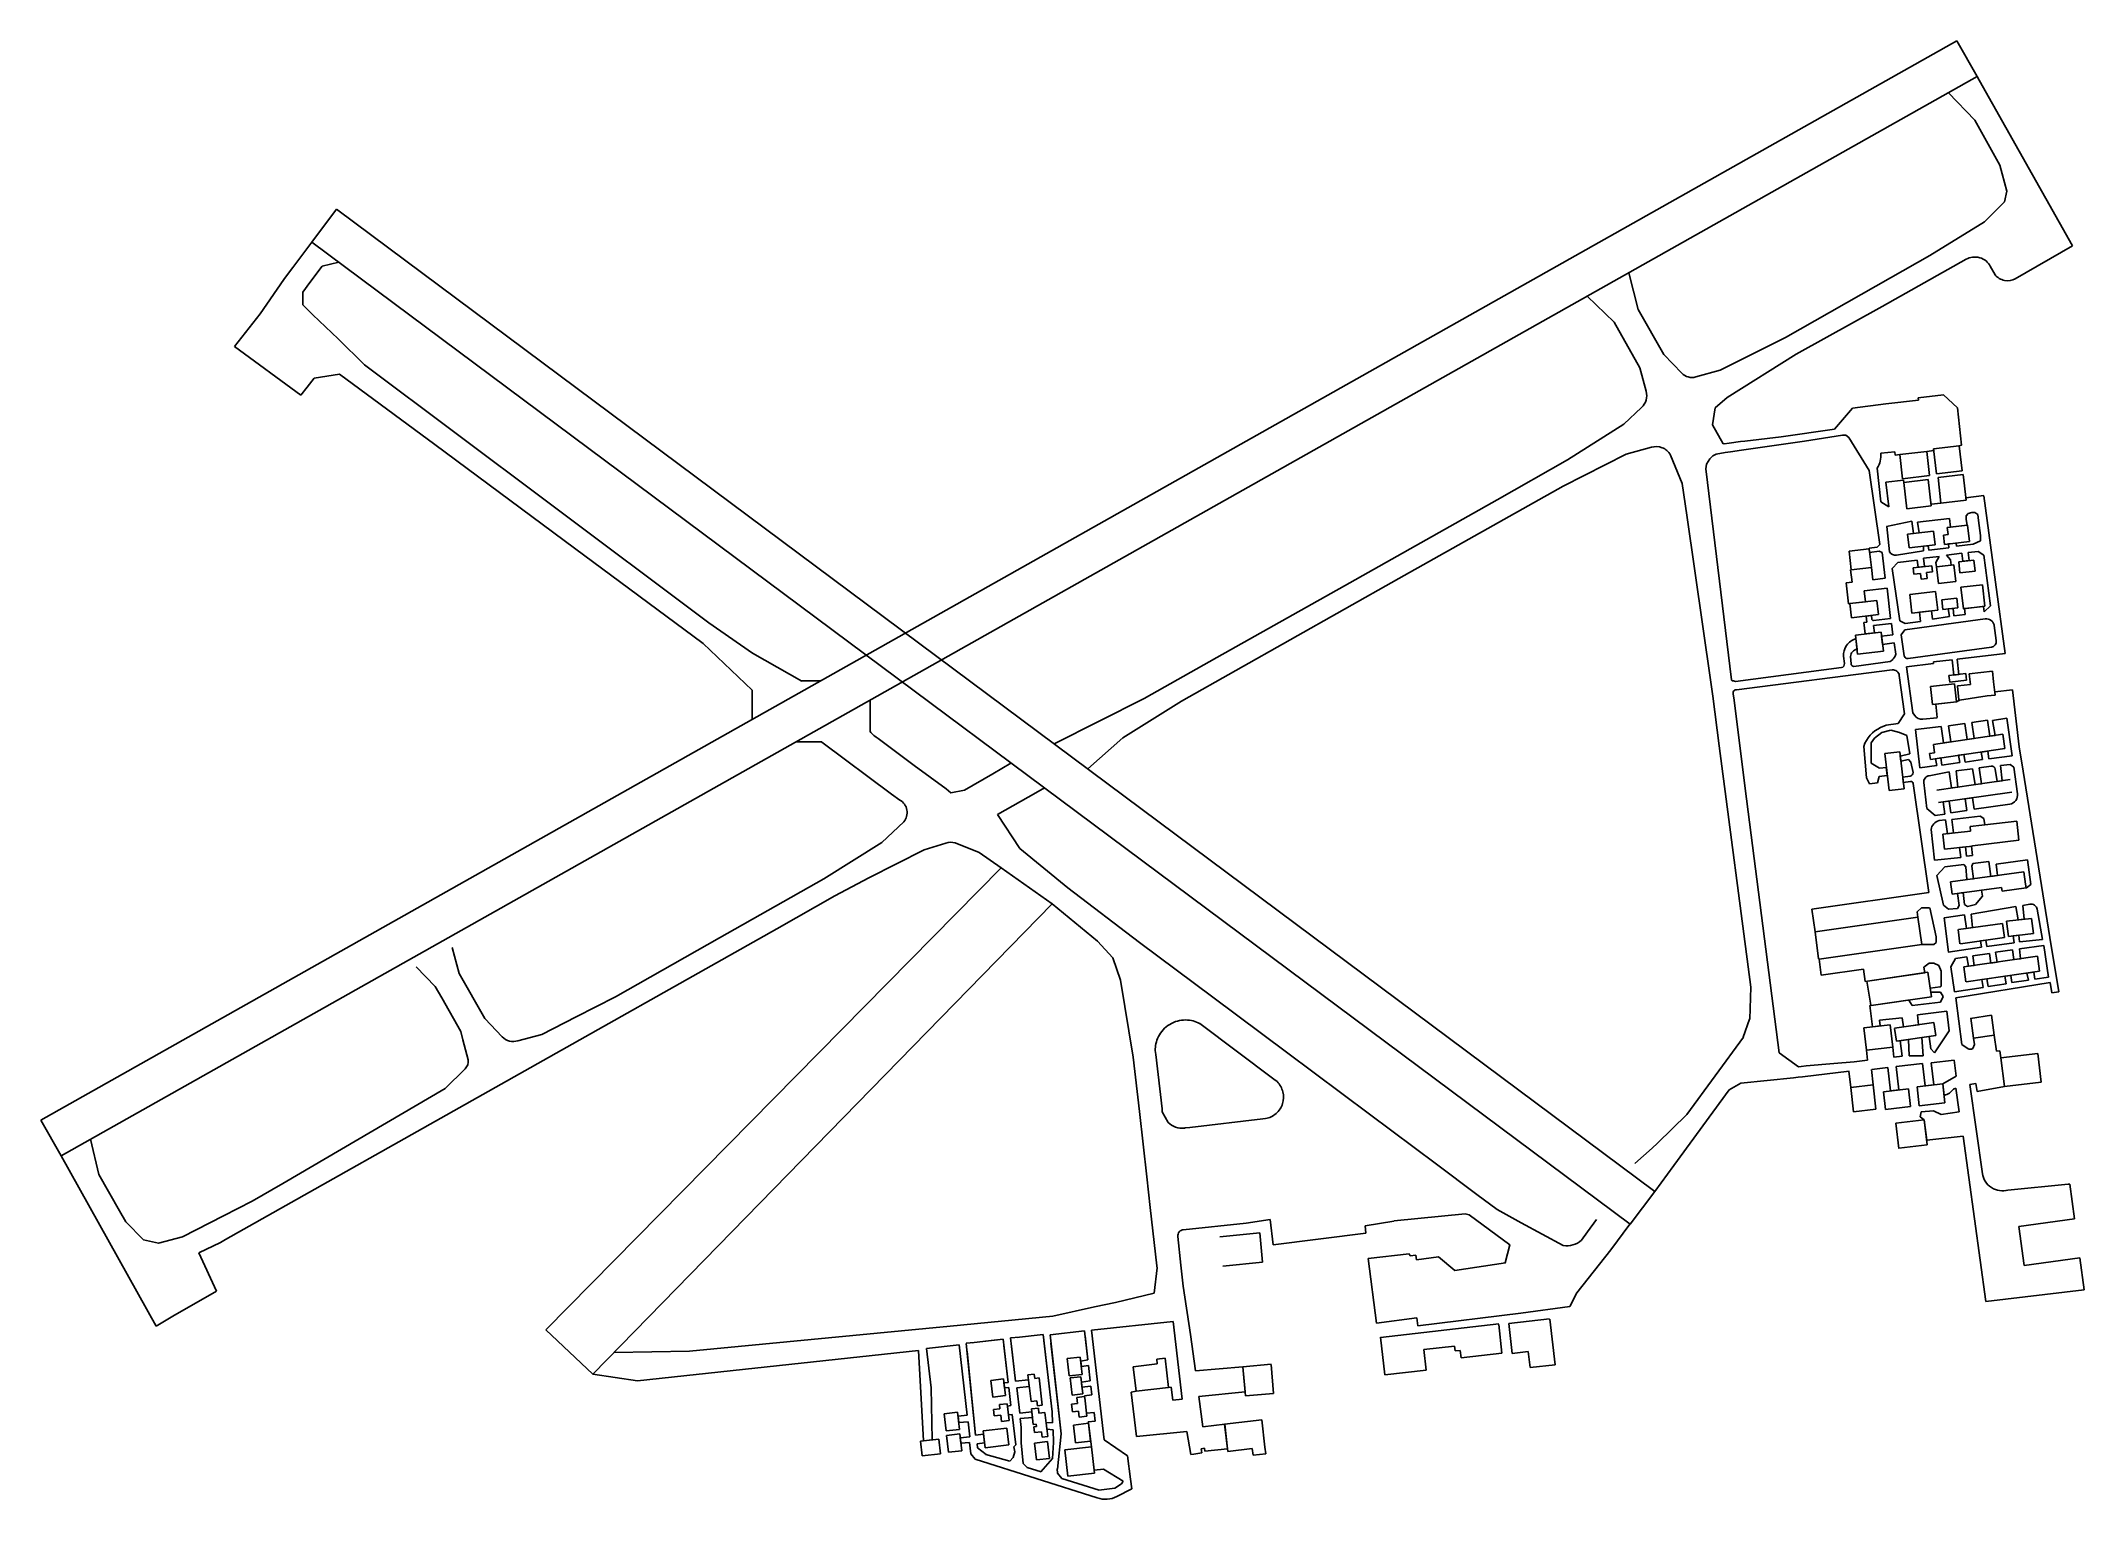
# Model space of a CAD drawing. Extents: x -84.4746 to -84.4499, y 46.7023 to 46.72.
import ezdxf

# ---------------------------------------------------------------- set-up
doc = ezdxf.new("R2010")
doc.units = 0
doc.header["$MEASUREMENT"] = 0
for name, color, linetype in [('runway', 90, 'Continuous'), ('taxiway', 130, 'Continuous'), ('term', 7, 'Continuous')]:
    doc.layers.add(name, color=color, linetype=linetype)

msp = doc.modelspace()

# ---------------------------------------------------------------- linework, layer by layer
for p, q in [((-84.46367800089189, 46.71089751756333), (-84.46361928699923, 46.71084832710111)), ((-84.46361928699923, 46.71084832710111), (-84.46345580909949, 46.710880545438))]:
    msp.add_line(p, q)
at = {"layer": 'runway'}
for p, q in [((-84.47464241350528, 46.70688632981618), (-84.45143450419799, 46.71995551111797)), ((-84.45143450419799, 46.71995551111797), (-84.45119017738352, 46.7195221226376)), ((-84.45119017738352, 46.7195221226376), (-84.47439805462119, 46.70645245178003)), ((-84.47106121276612, 46.71791705742331), (-84.47135861656032, 46.71751831056574)), ((-84.45509507303726, 46.70602271661929), (-84.47106121276612, 46.71791705742331)), ((-84.47135861656032, 46.71751831056574), (-84.4553924130102, 46.70562363186724)), ((-84.47439805462119, 46.70645245178003), (-84.47464241350528, 46.70688632981618)), ((-84.4553924130102, 46.70562363186724), (-84.45509507303726, 46.70602271661929))]:
    msp.add_line(p, q, dxfattribs=at)
at = {"layer": 'taxiway'}
for p, q in [((-84.4511662486775, 46.71947951462088), (-84.45119017738352, 46.7195221226376)), ((-84.45003654348889, 46.7174733055354), (-84.4511662486775, 46.71947951462088)), ((-84.45153784527935, 46.71932748052868), (-84.45121629539445, 46.71899622730149)), ((-84.45121629539445, 46.71899622730149), (-84.4509149528248, 46.71845180078443)), ((-84.4509149528248, 46.71845180078443), (-84.45083031382697, 46.71813432321892)), ((-84.45085793045789, 46.71800657155968), (-84.45109980719135, 46.71776544752503)), ((-84.45083031382697, 46.71813432321892), (-84.45085793045789, 46.71800657155968)), ((-84.45109980719135, 46.71776544752503), (-84.45176281890662, 46.71735516090213)), ((-84.47135861656032, 46.71751831056574), (-84.4715894840168, 46.71721113070236)), ((-84.45072795995027, 46.71707233101975), (-84.45003548372651, 46.71747224626951)), ((-84.47138444688585, 46.71702814534791), (-84.47123695674703, 46.71722555192787)), ((-84.47123695674703, 46.71722555192787), (-84.47103426582588, 46.71727755541946)), ((-84.45234093863215, 46.71674013874301), (-84.45132103055676, 46.71730992379447)), ((-84.45176281890662, 46.71735516090213), (-84.45223740114255, 46.71708534282349)), ((-84.45103142211198, 46.71722855327277), (-84.45097234978225, 46.7171231795616)), ((-84.47170128064433, 46.71706425148542), (-84.47198737262576, 46.71665004426549)), ((-84.47146899172533, 46.7169133042022), (-84.47138444688585, 46.71702814534791)), ((-84.4552958289932, 46.71670304027467), (-84.45540733500052, 46.71714836734934)), ((-84.45223740114255, 46.71708534282349), (-84.45351177278361, 46.71636176409086)), ((-84.47146899172533, 46.7167605439064), (-84.47146899172533, 46.7169133042022)), ((-84.47134976178695, 46.71663811891671), (-84.47146899172533, 46.7167605439064)), ((-84.45591340631552, 46.71686376684017), (-84.45558463447487, 46.71654699325763)), ((-84.4549863181386, 46.71615857381289), (-84.4552958289932, 46.71670304027467)), ((-84.45338041529808, 46.71616044022221), (-84.45234093863215, 46.71674013874301)), ((-84.47198737262576, 46.71665004426549), (-84.47229570408328, 46.71625471711794)), ((-84.47104306216784, 46.71634685552521), (-84.47134988317268, 46.71663932494655)), ((-84.45558463447487, 46.71654699325763), (-84.45527487206776, 46.71599737658886)), ((-84.47229570408328, 46.71625471711794), (-84.47149169325127, 46.71566347643189)), ((-84.47072171872051, 46.71603165209247), (-84.47104306216784, 46.71634685552521)), ((-84.45351177278361, 46.71636176409086), (-84.45430213153833, 46.71596730245499)), ((-84.46850386698245, 46.71437033693071), (-84.47072171872051, 46.71603165209247)), ((-84.45527487206776, 46.71599737658886), (-84.45519838018159, 46.7157127440269)), ((-84.45476695799202, 46.71593168608832), (-84.4549863181386, 46.71615857381289)), ((-84.45430213153833, 46.71596730245499), (-84.45459717446487, 46.71588550998099)), ((-84.45421592862655, 46.71563718104839), (-84.45338041529808, 46.71616044022221)), ((-84.47149169325127, 46.71566347643189), (-84.47141549839455, 46.71576257526424)), ((-84.47141549839455, 46.71576257526424), (-84.4713323479909, 46.71587209896453)), ((-84.4713322093561, 46.71587227051349), (-84.47102369466923, 46.71591928960639)), ((-84.47102379340134, 46.71591944839266), (-84.47102379340134, 46.71591944839266)), ((-84.47102379340134, 46.71591944839266), (-84.46986965869438, 46.71506665332754)), ((-84.45525534950578, 46.71551499901124), (-84.4554698139099, 46.71531528031485)), ((-84.45436174294856, 46.71551045060219), (-84.45439710774103, 46.71530677581496)), ((-84.4542169152344, 46.71563837859541), (-84.45436174294856, 46.71551045060219)), ((-84.45270077473641, 46.71550570602312), (-84.452919468768, 46.71525395021612)), ((-84.45229708724627, 46.71555939405108), (-84.45270077473641, 46.71550570602312)), ((-84.45190039783392, 46.71560536527976), (-84.45229708724627, 46.71555939405108)), ((-84.45159705425982, 46.71566937534687), (-84.4519036976092, 46.71563383930505)), ((-84.4519036976092, 46.71563383930505), (-84.45190039783392, 46.71560536527976)), ((-84.45142897778815, 46.71551300170025), (-84.45159705425982, 46.71566937534687)), ((-84.45137789541852, 46.71505943838579), (-84.45142897778815, 46.71551300170025)), ((-84.4554698139099, 46.71531528031485), (-84.45615045865547, 46.71488050636161)), ((-84.45439710774103, 46.71530677581496), (-84.45426743653304, 46.7150744854931)), ((-84.452919468768, 46.71525395021612), (-84.45356392519994, 46.71516027497729)), ((-84.46986965869438, 46.71506665332754), (-84.46817996013948, 46.7138127406121)), ((-84.45620556276839, 46.71456089261634), (-84.45544058181218, 46.7149489603842)), ((-84.45544058181218, 46.7149489603842), (-84.45513537270892, 46.71503390407709)), ((-84.4543914354124, 46.71492848062178), (-84.4543492356643, 46.71494890910888)), ((-84.4543492356643, 46.71494890910888), (-84.45424224437781, 46.71497018693107)), ((-84.45425367258545, 46.71507688917231), (-84.45426324580855, 46.71507479321372)), ((-84.4541920148, 46.71508477442936), (-84.45425367258545, 46.71507688917231)), ((-84.45424224437781, 46.71497018693107), (-84.45417644046981, 46.71497953921519)), ((-84.45405479792674, 46.7151033891072), (-84.4541920148, 46.71508477442936)), ((-84.45417644046981, 46.71497953921519), (-84.45404366448867, 46.71499837915878)), ((-84.45400249819996, 46.71510944997655), (-84.45405479792674, 46.7151033891072)), ((-84.45404366448867, 46.71499837915878), (-84.45327929190138, 46.71510693769067)), ((-84.45356392519994, 46.71516027497729), (-84.45400249819996, 46.71510944997655)), ((-84.45327929190138, 46.71510693769067), (-84.45282039449842, 46.71518009555614)), ((-84.45282179539002, 46.71517988747416), (-84.45278113528325, 46.71517988747416)), ((-84.45278113528325, 46.71517988747416), (-84.45274481746893, 46.71515068891056)), ((-84.45274481746893, 46.71515068891056), (-84.45249743491372, 46.71475165655557)), ((-84.45235768254852, 46.71496069175799), (-84.45218659502898, 46.71498051861306)), ((-84.45218659502898, 46.71498051861306), (-84.45218191329651, 46.71494011956859)), ((-84.45218191329651, 46.71494011956859), (-84.45212691218777, 46.71494649349356)), ((-84.45179982594841, 46.71498439860481), (-84.4517146472402, 46.71499426972753)), ((-84.45140712457003, 46.71504988519778), (-84.45137789541852, 46.71505943838579)), ((-84.45615045865547, 46.71488050636161), (-84.45700264287485, 46.71439724338663)), ((-84.45490525562474, 46.71494021327283), (-84.45476266487684, 46.71459492251584)), ((-84.45447594415616, 46.71477193864279), (-84.45446849479364, 46.7148285416937)), ((-84.45416694905867, 46.71221732796275), (-84.45447594415616, 46.71477193864279)), ((-84.45446849479364, 46.7148285416937), (-84.4544284168641, 46.71489558515363)), ((-84.4544284168641, 46.71489558515363), (-84.4543914354124, 46.71492848062178)), ((-84.45249914255652, 46.71475118226381), (-84.45236846102684, 46.71385549935833)), ((-84.45235559450637, 46.71437443302139), (-84.45240115950848, 46.71478251477213)), ((-84.45819310761317, 46.71344316480142), (-84.45620556276839, 46.71456089261634)), ((-84.45476266487684, 46.71459492251584), (-84.4547043253282, 46.71421175160387)), ((-84.45208291150139, 46.71463491182108), (-84.45229407008804, 46.71460970133352)), ((-84.45229407008804, 46.71460970133352), (-84.45225837118737, 46.71431442211927)), ((-84.45207972453896, 46.7146074112667), (-84.45208291150139, 46.71463491182108)), ((-84.45111077801224, 46.71444787869925), (-84.45132505591351, 46.7144225814211)), ((-84.45096821989212, 46.71340142570922), (-84.45111028122838, 46.7144476304251)), ((-84.46655335523997, 46.71290938517178), (-84.46850386698245, 46.71437033693071)), ((-84.45700264287485, 46.71439724338663), (-84.45885290598748, 46.71335609725606)), ((-84.4547043253282, 46.71421175160387), (-84.45441411333304, 46.71218868478492)), ((-84.45225837118737, 46.71431442211927), (-84.45235559450637, 46.71437443302139)), ((-84.45162807151024, 46.71435786945396), (-84.45174805180493, 46.71434396527255)), ((-84.45132301094002, 46.71420339579152), (-84.45130039788307, 46.71423091192598)), ((-84.45132301094002, 46.71415917353479), (-84.45132301094002, 46.71420339579152)), ((-84.45130039788307, 46.71423091192598), (-84.45125320561917, 46.7142446699583)), ((-84.45125320561917, 46.7142446699583), (-84.45121682821669, 46.7142446699583)), ((-84.45121682821669, 46.7142446699583), (-84.45118340029832, 46.71422108475006)), ((-84.45118340029832, 46.71422108475006), (-84.45117361203715, 46.71414608305775)), ((-84.4522860296136, 46.71407617506907), (-84.45197985919872, 46.71413961117771)), ((-84.45224965714895, 46.71376888630372), (-84.4522857854317, 46.71407617506907)), ((-84.45197985919872, 46.71413961117771), (-84.45196011356344, 46.7139881577065)), ((-84.4519109354548, 46.71412778023809), (-84.45152665779707, 46.71417231310317)), ((-84.45189391753883, 46.71399582897899), (-84.4519109354548, 46.71412778023809)), ((-84.45152665779707, 46.71417231310317), (-84.45151458682412, 46.71406815171147)), ((-84.45131161813094, 46.71409167318675), (-84.45132216387101, 46.71415926255026)), ((-84.45117364770483, 46.71414613743039), (-84.45114852726668, 46.71396555128811)), ((-84.45114858591904, 46.71396592102765), (-84.45114858591904, 46.71390241323569)), ((-84.46817996013948, 46.7138127406121), (-84.46662152065171, 46.71265608272448)), ((-84.45240042137029, 46.71382269250015), (-84.45249825520081, 46.7138113548106)), ((-84.45249221971433, 46.71375927411476), (-84.45237840094177, 46.71377739697716)), ((-84.45236846102684, 46.71385549935833), (-84.45240042137029, 46.71382269250015)), ((-84.45237840094177, 46.71377739697716), (-84.4523407894957, 46.71375931177495)), ((-84.4523407894957, 46.71375931177495), (-84.4523046893897, 46.71344780107078)), ((-84.45183787031687, 46.7137803516193), (-84.45216547241552, 46.71372561546982)), ((-84.45184121101616, 46.71383471769556), (-84.45183787031687, 46.7137803516193)), ((-84.45183944475873, 46.7136896537024), (-84.45165036576869, 46.71370959244972)), ((-84.45177630874038, 46.71378970554371), (-84.45178231602364, 46.71384154287184)), ((-84.45153415784142, 46.71381776773546), (-84.45177630874038, 46.71378970554371)), ((-84.45165036576869, 46.71370959244972), (-84.45168912132762, 46.71363752287695)), ((-84.45156011818253, 46.71372892989121), (-84.45137418523097, 46.71375047714195)), ((-84.45151346212673, 46.71366897815722), (-84.45156011818253, 46.71372892989121)), ((-84.45153669838977, 46.7138631010022), (-84.45153415784142, 46.71381776773546)), ((-84.45143871492319, 46.71383696734108), (-84.45144300181073, 46.7138739592372)), ((-84.45123964011377, 46.71386003756504), (-84.45143871492319, 46.71383696734108)), ((-84.45137418523097, 46.71375047714195), (-84.45136293215108, 46.71365337341465)), ((-84.45130044480646, 46.71375902271392), (-84.45117827420216, 46.71377318072422)), ((-84.4512879748879, 46.71366206000263), (-84.45130044480646, 46.71375902271392)), ((-84.45114858591904, 46.71390241323569), (-84.45124001759471, 46.71385981659193)), ((-84.45117827420216, 46.71377318072422), (-84.45111045151357, 46.71372850701088)), ((-84.45111045151357, 46.71372850701088), (-84.45102728519159, 46.71311514206275)), ((-84.45272196170392, 46.71354964594939), (-84.45270467313756, 46.71340046152624)), ((-84.45245411718062, 46.71343048430121), (-84.45247129293416, 46.71357869525341)), ((-84.45222101449004, 46.71356429136506), (-84.4521487483318, 46.71363876457088)), ((-84.45212496834066, 46.71293342804226), (-84.45222101449004, 46.71356429136506)), ((-84.4521487483318, 46.71363876457088), (-84.45191487193588, 46.71366586785356)), ((-84.45191487193588, 46.71366586785356), (-84.45190494440678, 46.71358020240989)), ((-84.45182877030489, 46.71358903001393), (-84.45183944475873, 46.7136896537024)), ((-84.45168912132762, 46.71363752287695), (-84.45168305763796, 46.71358519881336)), ((-84.45150515582175, 46.71360581535823), (-84.45151346212673, 46.71366897815722)), ((-84.46082796601684, 46.71196037753775), (-84.45819310761317, 46.71344316480142)), ((-84.45885290598748, 46.71335609725606), (-84.4603975277931, 46.71248725409479)), ((-84.45270467313756, 46.71340046152624), (-84.45277670998789, 46.71339211337674)), ((-84.45277670998789, 46.71339211337674), (-84.45274743505826, 46.71313949766508)), ((-84.4525579465778, 46.7132963669185), (-84.4522812374601, 46.71332843396574)), ((-84.4525415459522, 46.71316335757885), (-84.4525579465778, 46.7132963669185)), ((-84.4523046893897, 46.71344780107078), (-84.45245411718062, 46.71343048430121)), ((-84.4522812374601, 46.71332843396574), (-84.45223856600676, 46.7129602185787)), ((-84.4508503681438, 46.71253557878453), (-84.45096821989212, 46.71340142570922)), ((-84.45274743505826, 46.71313949766508), (-84.4527303993166, 46.71314147188961)), ((-84.45253431781308, 46.71299031675701), (-84.4525249575283, 46.71291593083892)), ((-84.45246585281106, 46.71295286992729), (-84.45247104220131, 46.71299764959104)), ((-84.45188985686192, 46.71303713165515), (-84.45187674237032, 46.71292396565712)), ((-84.45173109154962, 46.71295046353319), (-84.4517431061161, 46.71305413818944)), ((-84.45152616135258, 46.71298259795004), (-84.45173109154962, 46.71295046353319)), ((-84.45154042673593, 46.71307589968413), (-84.45152616135258, 46.71298259795004)), ((-84.45147093779842, 46.71299343710392), (-84.45148128837567, 46.71308275306363)), ((-84.45133684217498, 46.71300897707138), (-84.45147093779842, 46.71299343710392)), ((-84.45134502110523, 46.71307955371531), (-84.45133684217498, 46.71300897707138)), ((-84.45110555093366, 46.71303923367353), (-84.45111333501902, 46.7131064031691)), ((-84.45102728519159, 46.71311514206275), (-84.45110555093366, 46.71303923367353)), ((-84.46602396950136, 46.71253838107374), (-84.46655335523997, 46.71290938517178)), ((-84.4525249575283, 46.71291593083892), (-84.45256194942439, 46.71291164395134)), ((-84.45256194942439, 46.71291164395134), (-84.45254593000242, 46.71277341107635)), ((-84.45223856600676, 46.7129602185787), (-84.45244372500956, 46.71293644327453)), ((-84.45244370366882, 46.71287454007938), (-84.45222540280814, 46.71289983835674)), ((-84.45243349410764, 46.71278644095834), (-84.45244370366882, 46.71287454007938)), ((-84.45220941158931, 46.71276184884949), (-84.45234691436112, 46.71274591403711)), ((-84.45222540280814, 46.71289983835674), (-84.45220941158931, 46.71276184884949)), ((-84.4520631797994, 46.71290038685488), (-84.45212496834066, 46.71293342804226)), ((-84.45211114106937, 46.71276090533931), (-84.45206410464696, 46.71282110947958)), ((-84.45207243120433, 46.71250987628822), (-84.45211114106937, 46.71276090533931)), ((-84.45206410464696, 46.71282110947958), (-84.4510914120045, 46.71295553609406)), ((-84.45187674237032, 46.71292396565712), (-84.4520631797994, 46.71290038685488)), ((-84.45098359105818, 46.71287430943364), (-84.45095933127818, 46.7126926370076)), ((-84.46662152065171, 46.71265608272448), (-84.46662152065171, 46.71265608272448)), ((-84.46662152065171, 46.71265608272448), (-84.46602743493031, 46.71209304789875)), ((-84.46542394182462, 46.71220244681077), (-84.46602396950136, 46.71253838107374)), ((-84.4603975277931, 46.71248725409479), (-84.46127882562298, 46.71199173832412)), ((-84.45280952789223, 46.71250263986336), (-84.45279755835043, 46.71241425142933)), ((-84.45271716648814, 46.71241222255592), (-84.45272293902369, 46.71250034259922)), ((-84.45233546385874, 46.71264710673563), (-84.45219348857714, 46.71266701276048)), ((-84.45219348857714, 46.71266701276048), (-84.45217414661644, 46.71252990483364)), ((-84.45202500135962, 46.71247517111156), (-84.45204174778829, 46.71247495686759)), ((-84.4510178351081, 46.71261433268472), (-84.45202500135962, 46.71247517111156)), ((-84.45143327982073, 46.71246630032456), (-84.4508503681438, 46.71253557878453)), ((-84.45283436922712, 46.71236583765256), (-84.4541151028763, 46.71219793275085)), ((-84.45410348315464, 46.71209766524293), (-84.45221933853217, 46.71233673093861)), ((-84.45224455136297, 46.71243936935709), (-84.45268219752354, 46.71238075940907)), ((-84.45213271786172, 46.71227031196646), (-84.45207067758348, 46.71180519345472)), ((-84.45204755865316, 46.71237612228344), (-84.45171682189776, 46.71241445044282)), ((-84.45197052288844, 46.71181778664726), (-84.45204755865316, 46.71237612228344)), ((-84.45171919096718, 46.71243489333277), (-84.45149358907439, 46.7124610377064)), ((-84.45171682189776, 46.71241445044282), (-84.45171919096718, 46.71243489333277)), ((-84.45149358907439, 46.7124610377064), (-84.45147209823003, 46.71227559149031)), ((-84.45141368997308, 46.71228236026015), (-84.45143327982073, 46.71246630032456)), ((-84.4660275193646, 46.71209231344739), (-84.4660275193646, 46.71174148499253)), ((-84.46602743493031, 46.71209304789875), (-84.46602743493031, 46.71209304789875)), ((-84.46542511165619, 46.71220338888756), (-84.4651938433577, 46.71220338888756)), ((-84.46542394182462, 46.71220244681077), (-84.46542394182462, 46.71220244681077)), ((-84.46459908082763, 46.71159232654854), (-84.46459908082763, 46.71197466847565)), ((-84.46127882562298, 46.71199173832412), (-84.46237119911257, 46.71144359348679)), ((-84.45441411333304, 46.71218868478492), (-84.4543916619728, 46.71201814804806)), ((-84.4543916619728, 46.71201814804806), (-84.45431357952587, 46.71141800556706)), ((-84.4541662721817, 46.71221148713704), (-84.45416694905867, 46.71221732796275)), ((-84.4541434512172, 46.71204691249967), (-84.45414565789642, 46.71205701549118)), ((-84.45413402679316, 46.71197154746997), (-84.4541434512172, 46.71204691249967)), ((-84.45411550552087, 46.71209627200447), (-84.45410348315464, 46.71209766524293)), ((-84.4541151028763, 46.71219793275085), (-84.4541151028763, 46.71219793275085)), ((-84.45076293527084, 46.71209609347355), (-84.4509766121445, 46.71207133105713)), ((-84.45068290584847, 46.71140551318123), (-84.45076293527084, 46.71209609347355)), ((-84.46153857115534, 46.71151448583813), (-84.46082796601684, 46.71196037753775)), ((-84.45399801466455, 46.71090302312342), (-84.45413402679316, 46.71197154746997)), ((-84.45207067758348, 46.71180519345472), (-84.45214531967368, 46.71168950331138)), ((-84.45194979252656, 46.71178787969817), (-84.45197052288844, 46.71181778664726)), ((-84.45167231644272, 46.7117588467468), (-84.45184795158089, 46.7117412289986)), ((-84.45168939398503, 46.7119223836407), (-84.45167279146393, 46.71175932144812)), ((-84.45140428616973, 46.71196923561279), (-84.45143896858303, 46.71195140474149)), ((-84.45125464112178, 46.7116994931059), (-84.4510632444474, 46.71172709952703)), ((-84.4510632444474, 46.71172709952703), (-84.45103485715725, 46.71153534940032)), ((-84.45100293201354, 46.71172594997439), (-84.45083228525878, 46.71175123456452)), ((-84.45097298734561, 46.71154417178214), (-84.45100293201354, 46.71172594997439)), ((-84.45083169637239, 46.71175123456452), (-84.45076667883022, 46.71129797150952)), ((-84.46406575294394, 46.71118141610612), (-84.46450018663401, 46.71150817743918)), ((-84.46196124452713, 46.71113925207534), (-84.46153857115534, 46.71151448583813)), ((-84.45247423607933, 46.71145362224152), (-84.45243133973274, 46.71150978594821)), ((-84.45243133973274, 46.71150978594821), (-84.45234312789005, 46.71158104754412)), ((-84.4522919189423, 46.71166906142556), (-84.45235879686524, 46.71163960715044)), ((-84.45234312789005, 46.71158104754412), (-84.4522349777213, 46.71160882744806)), ((-84.45214531967368, 46.71168950331138), (-84.4522919189423, 46.71166906142556)), ((-84.4522349777213, 46.71160882744806), (-84.45212924424084, 46.71157802798023)), ((-84.45212932343354, 46.71157913763245), (-84.4520402463223, 46.71154259966578)), ((-84.4520402463223, 46.71154259966578), (-84.452005226257, 46.71132128194904)), ((-84.45193709044851, 46.71161619777765), (-84.4516262427349, 46.71165198978193)), ((-84.45188300785085, 46.71115329160604), (-84.45193685947964, 46.71161642867192)), ((-84.4516262427349, 46.71165198978193), (-84.45159748198245, 46.71145276053278)), ((-84.45153765687843, 46.71166225574956), (-84.45133820021968, 46.71169006873015)), ((-84.4515087280867, 46.71146583296224), (-84.45153765687843, 46.71166225574956)), ((-84.4513379662714, 46.71169006873015), (-84.45130909075301, 46.71149469033375)), ((-84.45122738606071, 46.71150687185989), (-84.45125464112178, 46.7116994931059)), ((-84.46518338289779, 46.71146561499379), (-84.46549232216375, 46.71146561499379)), ((-84.46518427489949, 46.71146342941765), (-84.46434102639262, 46.71083283464534)), ((-84.45431357952587, 46.71141800556706), (-84.45393148050056, 46.70849626453679)), ((-84.45256220975457, 46.71141135087532), (-84.45253037467656, 46.71103235953641)), ((-84.45247423607933, 46.71134837374792), (-84.45247423607933, 46.71145362224152)), ((-84.45247423607933, 46.71120826629097), (-84.45247423607933, 46.71134837374792)), ((-84.452005226257, 46.71132128194904), (-84.45212130430734, 46.71129285917478)), ((-84.45211415197382, 46.71123114111654), (-84.45201991379282, 46.71125222352475)), ((-84.45201991379282, 46.71125222352475), (-84.45199356423058, 46.71122064938949)), ((-84.45169309004412, 46.71126259828835), (-84.45167895111493, 46.71117890070886)), ((-84.4516173790773, 46.71118603612045), (-84.4516297628464, 46.71127161422619)), ((-84.45141419297681, 46.71130345250102), (-84.45140075676784, 46.71121730577842)), ((-84.45133594562105, 46.71122202957305), (-84.45134988948782, 46.71131255691493)), ((-84.45112711389945, 46.71125242106515), (-84.45133594562105, 46.71122202957305)), ((-84.45114299342684, 46.71134262543428), (-84.45112711389945, 46.71125242106515)), ((-84.45104868262037, 46.71125879724974), (-84.4510625140342, 46.7113547389547)), ((-84.45076706097164, 46.71129797150952), (-84.45104868262037, 46.71125879724974)), ((-84.45063208512435, 46.71110956935883), (-84.45068290584847, 46.71140551318123)), ((-84.46367795189354, 46.7108975913278), (-84.46406575294394, 46.71118141610612)), ((-84.4631101298533, 46.71108005352791), (-84.46345576968564, 46.71088067135342)), ((-84.46311117201647, 46.71107864565327), (-84.46289257634226, 46.71120984685309)), ((-84.45253037467656, 46.71103235953641), (-84.45249571342818, 46.71095885859648)), ((-84.4523709194167, 46.71114666735532), (-84.45247423607933, 46.71120826629097)), ((-84.452395978601, 46.71096869013432), (-84.45237715335338, 46.71104673701288)), ((-84.45237715335338, 46.71104673701288), (-84.45227858941962, 46.71105815931203)), ((-84.45229001171877, 46.71115672324577), (-84.45237032307217, 46.71114741618723)), ((-84.45200174276731, 46.71105073118996), (-84.45209203219794, 46.71104026779988)), ((-84.45208450194153, 46.71097528861392), (-84.4519978086206, 46.71098698772296)), ((-84.45199356423058, 46.71122064938949), (-84.45196666248802, 46.71109492424374)), ((-84.45167895111493, 46.71117890070886), (-84.45188300785085, 46.71115329160604)), ((-84.45177073293875, 46.71105574896762), (-84.45152744889015, 46.71110170027818)), ((-84.45140075676784, 46.71121730577842), (-84.4516173790773, 46.71118603612045)), ((-84.45152744889015, 46.71110170027818), (-84.45149983200787, 46.71090808509089)), ((-84.45144564384634, 46.71111727234873), (-84.451245595566, 46.7111404553855)), ((-84.45142263002877, 46.71091868427478), (-84.45144564384634, 46.71111727234873)), ((-84.451245595566, 46.7111404553855), (-84.45121274304694, 46.7109484828133)), ((-84.45116479747708, 46.71114981885049), (-84.45101862489703, 46.7111718144234)), ((-84.45113610959262, 46.71095973135725), (-84.45116479747708, 46.71114981885049)), ((-84.45097097142683, 46.71113730780736), (-84.45094849398916, 46.71098591305614)), ((-84.45090901798483, 46.71117946042184), (-84.4507904978966, 46.71119319538403)), ((-84.45088760610948, 46.71099469563546), (-84.45090901798483, 46.71117946042184)), ((-84.4507904978966, 46.71119319538403), (-84.45074656545052, 46.71115887413924)), ((-84.45074656545052, 46.71115887413924), (-84.45070073755612, 46.71083791007139)), ((-84.45030836948452, 46.70909726633177), (-84.45063208512435, 46.71110956935883)), ((-84.46434102639262, 46.71083283464534), (-84.46423962238737, 46.71076122306094)), ((-84.46305752977659, 46.71058633287268), (-84.46259174015208, 46.71085033081214)), ((-84.46259113540157, 46.71084977485414), (-84.4624877902125, 46.71091014337412)), ((-84.45358836945734, 46.70769995490526), (-84.45399801466455, 46.71090302312342)), ((-84.45249571342818, 46.71095885859648), (-84.452395978601, 46.71096869013432)), ((-84.45196457179331, 46.71096195835542), (-84.45177649223336, 46.70964121526782)), ((-84.45179894610494, 46.71065860152507), (-84.4518355595093, 46.71097454152206)), ((-84.45160140806912, 46.71073962579214), (-84.45158065230756, 46.71059244630736)), ((-84.45150926895147, 46.71060856175417), (-84.45153005537672, 46.71074962110938)), ((-84.45133305842403, 46.71077785186755), (-84.45131345781392, 46.71063638379175)), ((-84.45122537961514, 46.71065103037867), (-84.45124522723346, 46.7107903734223)), ((-84.4641916836629, 46.71049695862115), (-84.46445480435784, 46.71024548032703)), ((-84.46278308801851, 46.71017318913874), (-84.46305752977659, 46.71058633287268)), ((-84.45169886498083, 46.71057605863684), (-84.45179894610494, 46.71065860152507)), ((-84.45158065230756, 46.71059244630736), (-84.45169886498083, 46.71057605863684)), ((-84.45165061698366, 46.71051301112796), (-84.45157188429015, 46.71052317111178)), ((-84.45157188429015, 46.71052317111178), (-84.45155103801885, 46.71035392818242)), ((-84.45131345781392, 46.71063638379175), (-84.45150926895147, 46.71060856175417)), ((-84.45149471579501, 46.71052767450293), (-84.45115302749139, 46.71056727180666)), ((-84.45147559402014, 46.71036267117679), (-84.45149471579501, 46.71052767450293)), ((-84.4507956501368, 46.71071197848138), (-84.45122537961514, 46.71065103037867)), ((-84.45115302749139, 46.71056727180666), (-84.45110960270303, 46.71053733118113)), ((-84.45110960270303, 46.71053733118113), (-84.45109834424191, 46.71046146344806)), ((-84.46445480435784, 46.71024548032703), (-84.46515956548207, 46.70980704836749)), ((-84.4639455433572, 46.71015922848305), (-84.46368269570594, 46.71024024957)), ((-84.46356877163585, 46.71024235328667), (-84.46327860569644, 46.71012595105035)), ((-84.451705665342, 46.71003290078878), (-84.45174763634398, 46.71040525910796)), ((-84.46461463958391, 46.70982059978324), (-84.4639455433572, 46.71015922848305)), ((-84.46327860569644, 46.71012595105035), (-84.4630115492728, 46.70993867582718)), ((-84.46220228038402, 46.70969834177618), (-84.46278308801851, 46.71017318913874)), ((-84.45138898577731, 46.7100665092106), (-84.4517058284322, 46.71003309880783)), ((-84.4514028166304, 46.71018585674914), (-84.45138898577731, 46.7100665092106)), ((-84.45131892925244, 46.71008343277549), (-84.45133077978008, 46.71019420489864)), ((-84.45124591893116, 46.71009189373783), (-84.45131892925244, 46.71008343277549)), ((-84.45125874292974, 46.7102025530481), (-84.45124591893116, 46.71009189373783)), ((-84.45124021618388, 46.70999160644583), (-84.45104761477224, 46.71001733006436)), ((-84.45104761477224, 46.71001733006436), (-84.45102329494536, 46.70983726773179)), ((-84.45096142176955, 46.70998652511515), (-84.45058095856635, 46.71003843429903)), ((-84.45058095856635, 46.71003843429903), (-84.45054110431222, 46.7097392218504)), ((-84.4630115492728, 46.70993867582718), (-84.4685243622111, 46.70434375697317)), ((-84.46515956548207, 46.70980704836749), (-84.46642175240012, 46.70909346462567)), ((-84.46502490725048, 46.70960171689002), (-84.46461463958391, 46.70982059978324)), ((-84.46239224174941, 46.70950405234795), (-84.4630115492728, 46.70993867582718)), ((-84.4516798702956, 46.70984816760981), (-84.45158233963716, 46.7099536358395)), ((-84.45159896508446, 46.70949054892942), (-84.4516798702956, 46.70984816760981)), ((-84.45158233963716, 46.7099536358395), (-84.4513521137573, 46.70998031607403)), ((-84.4513521137573, 46.70998031607403), (-84.45132603212554, 46.70995105393232)), ((-84.45132603212554, 46.70995105393232), (-84.45131366614034, 46.70979752551217)), ((-84.4512539952752, 46.70995940208181), (-84.45124021618388, 46.70999160644583)), ((-84.45123407842932, 46.70980882045336), (-84.4512539952752, 46.70995940208181)), ((-84.45094273376341, 46.70984867548578), (-84.45096142176955, 46.70998652511515)), ((-84.46795490646808, 46.70380852471881), (-84.46239224174941, 46.70950405234795)), ((-84.46572786406404, 46.70920007016488), (-84.46502490725048, 46.70960171689002)), ((-84.46239224174941, 46.70950405234795), (-84.46184385527545, 46.70905166520809)), ((-84.46133380221659, 46.70903498255099), (-84.46220228038402, 46.70969834177618)), ((-84.45177649223336, 46.70964121526782), (-84.45319147272362, 46.70943992108236)), ((-84.45142832319239, 46.70963127449947), (-84.45140809001033, 46.70948647615211)), ((-84.45134135284395, 46.70949586259808), (-84.45135818733868, 46.7096411288007)), ((-84.45112705171704, 46.70959823975631), (-84.45121075271933, 46.70949474416109)), ((-84.45113723035516, 46.70967117433902), (-84.45112705171704, 46.70959823975631)), ((-84.45063807791124, 46.70948635443543), (-84.45055201716237, 46.70950138381603)), ((-84.45054110431222, 46.7097392218504), (-84.4505905126244, 46.70969948493684)), ((-84.45319147272362, 46.70943992108236), (-84.45315192186737, 46.70916546040468)), ((-84.45190811660278, 46.70934257677524), (-84.45191491957634, 46.70940766490757)), ((-84.45191467040537, 46.70940670050287), (-84.4518626864766, 46.70945507690222)), ((-84.4518626864766, 46.70945507690222), (-84.45180980639381, 46.70945507690222)), ((-84.45180980639381, 46.70945507690222), (-84.4517658888876, 46.70945507690222)), ((-84.45176485455201, 46.70945566306794), (-84.45168659290192, 46.70910382994502)), ((-84.45153829277093, 46.70943947260258), (-84.45159896508446, 46.70949054892942)), ((-84.45153891462763, 46.7089180928946), (-84.45159031355618, 46.70933525575503)), ((-84.45158964176451, 46.70933527592687), (-84.45134238880546, 46.70937072268981)), ((-84.45142980880667, 46.70944829563722), (-84.45153829277093, 46.70943947260258)), ((-84.45140809001033, 46.70948647615211), (-84.45142980880667, 46.70944829563722)), ((-84.45134238880546, 46.70937072268981), (-84.45131888641126, 46.70920622702141)), ((-84.45130609856668, 46.70947045043689), (-84.45134135284395, 46.70949586259808)), ((-84.45121075271933, 46.70949474416109), (-84.45130609856668, 46.70947045043689)), ((-84.4512635376584, 46.70937986052911), (-84.4507225873832, 46.7094728366631)), ((-84.45124802045432, 46.70921616593225), (-84.4512635376584, 46.70937986052911)), ((-84.4507225873832, 46.7094728366631), (-84.45069401093075, 46.70930924964013)), ((-84.45061856693206, 46.70931799263453), (-84.45063807791124, 46.70948635443543)), ((-84.450462862463, 46.70943863742034), (-84.4503987300075, 46.70907465366274)), ((-84.47240554187576, 46.70543907925106), (-84.46572786406404, 46.70920007016488)), ((-84.46642175240012, 46.70909346462567), (-84.46768417568119, 46.70837894093874)), ((-84.46184385527545, 46.70905166520809), (-84.46166058417921, 46.70885164671284)), ((-84.46044799626617, 46.70837363139415), (-84.46133380221659, 46.70903498255099)), ((-84.45171298484001, 46.7090124157893), (-84.45186087007421, 46.7090124157893)), ((-84.45168699287564, 46.70903749978619), (-84.45171298484001, 46.7090124157893)), ((-84.45168699287564, 46.70910379338599), (-84.45168699287564, 46.70903749978619)), ((-84.4511476324173, 46.70905648616666), (-84.45113698560596, 46.70897951167949)), ((-84.45107249315546, 46.70898698552959), (-84.45108454576702, 46.70906544956451)), ((-84.45073956563009, 46.70903407651758), (-84.45107249315546, 46.70898698552959)), ((-84.45075200380543, 46.70911799585628), (-84.45073956563009, 46.70903407651758)), ((-84.45067519445342, 46.70904259684888), (-84.45068483430981, 46.70912577994164)), ((-84.45039917950946, 46.70907465366274), (-84.45067519445342, 46.70904259684888)), ((-84.45020252595918, 46.70843932322639), (-84.45030836948452, 46.70909726633177)), ((-84.46957627805249, 46.70866100773531), (-84.46966077749047, 46.70897642973057)), ((-84.46166058417921, 46.70885164671284), (-84.46156409100507, 46.7085821324594)), ((-84.45310486858963, 46.70883307110865), (-84.45307719657298, 46.70864153405425)), ((-84.45183461669917, 46.70873946385453), (-84.45176975913824, 46.70878808454953)), ((-84.45176975913824, 46.70878808454953), (-84.45171328835099, 46.70878808454953)), ((-84.45171328835099, 46.70878808454953), (-84.4516540219725, 46.70875902390825)), ((-84.4516540219725, 46.70875902390825), (-84.45162438878324, 46.70868804897583)), ((-84.45113698560596, 46.70897951167949), (-84.45153913743553, 46.70891787016678)), ((-84.45150888947862, 46.70874307471658), (-84.4514505813305, 46.70884222177891)), ((-84.4514505813305, 46.70884222177891), (-84.45131298102748, 46.7088615714725)), ((-84.45131298102748, 46.7088615714725), (-84.4512964396453, 46.70874862996194)), ((-84.45124396448129, 46.70887469963886), (-84.45104063996739, 46.70890366368043)), ((-84.45122630661191, 46.70875850859997), (-84.45124396448129, 46.70887469963886)), ((-84.45104063996739, 46.70890366368043), (-84.45102330443473, 46.70878812586799)), ((-84.4509662693309, 46.70891741231736), (-84.45076278041826, 46.70894708599179)), ((-84.45094816785107, 46.70879952157074), (-84.4509662693309, 46.70891741231736)), ((-84.45076278041826, 46.70894708599179), (-84.45074540904164, 46.70882911063556)), ((-84.45067877260347, 46.70895854787588), (-84.45038092387615, 46.70900186964323)), ((-84.45066578466643, 46.70884008919863), (-84.45067877260347, 46.70895854787588)), ((-84.45038092387615, 46.70900186964323), (-84.45032539715805, 46.70861849607824)), ((-84.47009627048244, 46.70874004734959), (-84.46986501480038, 46.70850415478438)), ((-84.46926589012001, 46.70811471915382), (-84.46957627805249, 46.70866100773531)), ((-84.46156409100507, 46.7085821324594), (-84.46141055317744, 46.70764692352847)), ((-84.45307719657298, 46.70864153405425), (-84.45256718835485, 46.70871526300543)), ((-84.45256718835485, 46.70871526300543), (-84.4525455594738, 46.70856480578907)), ((-84.4525455594738, 46.70856480578907), (-84.45251716441751, 46.70856878699405)), ((-84.45182317942053, 46.70866923783179), (-84.45183474575693, 46.70873924927338)), ((-84.45162438878324, 46.70868804897583), (-84.45162438878324, 46.70850642019473)), ((-84.45146540327065, 46.70844018900518), (-84.45150888947862, 46.70874307471658)), ((-84.4514490586498, 46.70836725373624), (-84.45030526136502, 46.70855115485275)), ((-84.45113323216879, 46.7085874499197), (-84.45111786157958, 46.70849099600432)), ((-84.45105844636763, 46.70850397337978), (-84.45107184909259, 46.70859621589509)), ((-84.45084011202295, 46.70853536744989), (-84.45105844636763, 46.70850397337978)), ((-84.45085352320893, 46.70862768297554), (-84.45084011202295, 46.70853536744989)), ((-84.4507716462594, 46.7085511201214), (-84.45078350016807, 46.70863851074772)), ((-84.45056816862804, 46.7085808911429), (-84.4507716462594, 46.7085511201214)), ((-84.45058646091053, 46.70866637645427), (-84.45056816862804, 46.7085808911429)), ((-84.4504892876375, 46.70859402794599), (-84.45050184426631, 46.70867896942922)), ((-84.45032539715805, 46.70861849607824), (-84.4504892876375, 46.70859402794599)), ((-84.45030526136502, 46.70855115485275), (-84.45028463841798, 46.70842640386418)), ((-84.46986501480038, 46.70850415478438), (-84.46978648658413, 46.70836603809497)), ((-84.46978648658413, 46.70836603809497), (-84.46955594337186, 46.70796050062519)), ((-84.46768417568119, 46.70837894093874), (-84.46815760688311, 46.70813813734087)), ((-84.45955655992618, 46.70770881390413), (-84.46044799626617, 46.70837363139415)), ((-84.45393148050056, 46.70849626453679), (-84.45394469579522, 46.70810867352098)), ((-84.45247456661055, 46.70827356736642), (-84.45248795183613, 46.70827201618997)), ((-84.45248795183613, 46.70827201618997), (-84.452458101561, 46.70801443577643)), ((-84.45201841403008, 46.70833978627988), (-84.45197677512309, 46.70827215449835)), ((-84.4516344204571, 46.70831523912108), (-84.45197742313061, 46.70827208592014)), ((-84.45175846665013, 46.70848539690548), (-84.4516373907906, 46.70850048858425)), ((-84.45163295328508, 46.7084366838412), (-84.4517496160103, 46.7084366838412)), ((-84.45162438878324, 46.70850642019473), (-84.45163780764705, 46.70849859617325)), ((-84.45163387923319, 46.7083145224116), (-84.45160332475928, 46.70838208139302)), ((-84.45160332475928, 46.70838208139302), (-84.45163295328508, 46.7084366838412)), ((-84.45111786157958, 46.70849099600432), (-84.45146540327065, 46.70844018900518)), ((-84.45137721867741, 46.70780054693612), (-84.4514490586498, 46.70836725373624)), ((-84.45028463841798, 46.70842640386418), (-84.45020252595918, 46.70843932322639)), ((-84.46905583994428, 46.7078947435333), (-84.46926589012001, 46.70811471915382)), ((-84.46815760688311, 46.70813813734087), (-84.46857560063012, 46.70792420437)), ((-84.46060694956884, 46.70805606577917), (-84.46060389209845, 46.70805373176706)), ((-84.46060389209845, 46.70805373176706), (-84.45970704999858, 46.70737972461753)), ((-84.45394552590714, 46.70810870543082), (-84.45402196857115, 46.7078887053433)), ((-84.45237106083864, 46.70809762563135), (-84.45209925255963, 46.70812303282168)), ((-84.45236367487882, 46.70802537862106), (-84.45237106083864, 46.70809762563135)), ((-84.45209925255963, 46.70812303282168), (-84.45208313986626, 46.70801379050077)), ((-84.45191408263462, 46.70816180550364), (-84.45155639610748, 46.7082059451306)), ((-84.45190009384353, 46.70804109510577), (-84.45191408263462, 46.70816180550364)), ((-84.45155639610748, 46.7082059451306), (-84.45152702236616, 46.70796737446567)), ((-84.46955594337186, 46.70796050062519), (-84.4695301446843, 46.70785812740892)), ((-84.4695301446843, 46.70785812740892), (-84.46946823336272, 46.70761716153012)), ((-84.46857560063012, 46.70792420437), (-84.46886410273908, 46.70784726405282)), ((-84.45401970104551, 46.70789098191646), (-84.45470624647908, 46.70695527208917)), ((-84.45219725190165, 46.7076470381487), (-84.45221159041245, 46.70777076630649)), ((-84.45212056801647, 46.70784726513874), (-84.4520986879679, 46.70765846044785)), ((-84.45201407856285, 46.70766457470516), (-84.452021349308, 46.70786155030612)), ((-84.45186130194661, 46.70788512912511), (-84.4518427748357, 46.70766459941391)), ((-84.45175043525472, 46.70774782508142), (-84.45177302632543, 46.70789807213788)), ((-84.45152866222658, 46.70796773993781), (-84.45170803150992, 46.70769927508572)), ((-84.45129914598068, 46.70775042655573), (-84.45137721867741, 46.70780054693612)), ((-84.45122073758824, 46.70780236993878), (-84.45124404808566, 46.70775090173383)), ((-84.45123323964584, 46.70787977918641), (-84.45122077926781, 46.70780205298752)), ((-84.45095532827627, 46.70772057125982), (-84.45098241529814, 46.70791599896765)), ((-84.46141055317744, 46.70764692352847), (-84.4613366675184, 46.7069889271299)), ((-84.46113927116032, 46.7076783616442), (-84.46114494282538, 46.70772730289624)), ((-84.46106304917092, 46.70702063599643), (-84.46113927116032, 46.7076783616442)), ((-84.45855086358816, 46.70695764601755), (-84.45955655992618, 46.70770881390413)), ((-84.45358901127406, 46.70769942996915), (-84.45335561094979, 46.70753112618891)), ((-84.45332040259733, 46.70753419320599), (-84.45335491214256, 46.70753019399113)), ((-84.45326133724745, 46.7075410381245), (-84.45332040259733, 46.70753419320599)), ((-84.45292535267006, 46.70757153948367), (-84.45326133724745, 46.7075410381245)), ((-84.45268078047133, 46.707592754489), (-84.45292535267006, 46.70757153948367)), ((-84.45251613050547, 46.70761279719484), (-84.45268078047133, 46.707592754489)), ((-84.45253015878104, 46.70773384830754), (-84.45251613050547, 46.70761279719484)), ((-84.45246731336069, 46.70749981488682), (-84.45227213326736, 46.70752217512695)), ((-84.45227239286444, 46.70752191568498), (-84.45223868999538, 46.70723844333383)), ((-84.4520986879679, 46.70765846044785), (-84.45219725190165, 46.7076470381487)), ((-84.45217041010547, 46.70753459974325), (-84.45185230466561, 46.70757156074648)), ((-84.45213744901655, 46.70725017586828), (-84.45217041010547, 46.70753459974325)), ((-84.4520144392411, 46.70766464869183), (-84.45184317070832, 46.70766464869183)), ((-84.45185217408984, 46.70757169120035), (-84.45182125581833, 46.70729907643095)), ((-84.4517079828577, 46.70769860814099), (-84.45175043525472, 46.70774782508142)), ((-84.45171441738152, 46.70731145763919), (-84.45174639099577, 46.70757964483812)), ((-84.45174630886773, 46.70757971093754), (-84.45146788658377, 46.70761103082487)), ((-84.45146822468178, 46.70761035503334), (-84.45144406634645, 46.7074175432766)), ((-84.4509135508147, 46.70772612797799), (-84.45095532827627, 46.70772057125982)), ((-84.45090104213136, 46.70764160021991), (-84.4509135508147, 46.70772612797799)), ((-84.46950487979036, 46.70750518401689), (-84.4697437659628, 46.70727017783545)), ((-84.45970704999858, 46.70737972461753), (-84.45966808825486, 46.70735126453485)), ((-84.45419321106652, 46.70725186528439), (-84.4540507952477, 46.70733332566478)), ((-84.45405055937952, 46.70733299247664), (-84.45341280476617, 46.70739915570409)), ((-84.45341280476617, 46.70739915570409), (-84.45335838178136, 46.70740477205074)), ((-84.45341280476617, 46.70739915570409), (-84.45341280476617, 46.70739915570409)), ((-84.45335838178136, 46.70740477205074), (-84.4533054006249, 46.70741091188906)), ((-84.4533054006249, 46.70741091188906), (-84.45274185386502, 46.70747775094241)), ((-84.45274218315434, 46.70747808011333), (-84.4527204716234, 46.7072818820476)), ((-84.45245082017009, 46.70731313120183), (-84.45246765236548, 46.70750000990454)), ((-84.45144408487269, 46.70741686562922), (-84.45160713114693, 46.70732420659722)), ((-84.45147550009322, 46.70726101077124), (-84.4514480478442, 46.70727099929291)), ((-84.4514480478442, 46.70727099929291), (-84.45140624372738, 46.70698688496696)), ((-84.45127689889691, 46.70731796324083), (-84.45120679042624, 46.70733018207552)), ((-84.45112541150093, 46.70623636012128), (-84.45127689889691, 46.70731796324083)), ((-84.45120679042624, 46.70733018207552), (-84.45118879719814, 46.70723237962841)), ((-84.45118879719814, 46.70723237962841), (-84.4508605479656, 46.70729217282222)), ((-84.4697437659628, 46.70727017783545), (-84.47171160286645, 46.70611731921806)), ((-84.45486519037485, 46.70633562763391), (-84.45419279189612, 46.70725231016302)), ((-84.4613366675184, 46.7069889271299), (-84.46124789252396, 46.70619883145149)), ((-84.46105920789408, 46.70698748931058), (-84.46106304917092, 46.70702063599643)), ((-84.46098833893257, 46.7068573639121), (-84.46105920789408, 46.70698748931058)), ((-84.46078317143522, 46.70679040276892), (-84.46079251675636, 46.70678931976577)), ((-84.46072478751498, 46.70679716871847), (-84.46078317143522, 46.70679040276892)), ((-84.45984155409108, 46.70690056004628), (-84.46072478751498, 46.70679716871847)), ((-84.45980865077296, 46.70690437311995), (-84.45984155409108, 46.70690056004628)), ((-84.45773809880689, 46.70635003195513), (-84.45854965248219, 46.70695613390718)), ((-84.45470624647908, 46.70695527208917), (-84.45506327378737, 46.70660493611264)), ((-84.4518675291806, 46.70698753985009), (-84.45187974591452, 46.7069269560796)), ((-84.45187974591452, 46.7069269560796), (-84.45183108594973, 46.70689014906934)), ((-84.45172007335461, 46.70699846219089), (-84.4518675291806, 46.70698753985009)), ((-84.45162449910303, 46.70695480946719), (-84.45172007335461, 46.70699846219089)), ((-84.45140624372738, 46.70698688496696), (-84.45162449910303, 46.70695480946719)), ((-84.47393945208789, 46.70622551795978), (-84.47404208285218, 46.70665352293744)), ((-84.45512629887597, 46.70654734320442), (-84.45533423023723, 46.7063587156579)), ((-84.45506327378737, 46.70660493611264), (-84.45512629887597, 46.70654734320442)), ((-84.45180074283824, 46.7066410853885), (-84.4513610957898, 46.70669307072944)), ((-84.4513610957898, 46.70669307072944), (-84.45108364330235, 46.70468837945512)), ((-84.47439828995857, 46.7064524249806), (-84.47324707207348, 46.70439125054584)), ((-84.45724866744773, 46.70598561959947), (-84.45773809880689, 46.70635003195513)), ((-84.45509507303726, 46.70602271661929), (-84.45486519037485, 46.70633562763391)), ((-84.47368927376063, 46.7057882448265), (-84.47393945208789, 46.70622551795978)), ((-84.47171160286645, 46.70611731921806), (-84.47208203637285, 46.70590586424632)), ((-84.46124789252396, 46.70619883145149), (-84.46120595408617, 46.70582885399161)), ((-84.45008796310528, 46.70610782992054), (-84.45081953488521, 46.7060380209221)), ((-84.45006825031855, 46.70611011438035), (-84.45008796310528, 46.70610782992054)), ((-84.4500101515683, 46.70568964884387), (-84.45006825031855, 46.70611011438035)), ((-84.47361290810277, 46.70565431697457), (-84.47368927376063, 46.7057882448265)), ((-84.47208203637285, 46.70590586424632), (-84.4724285003665, 46.70572806587782)), ((-84.46120595408617, 46.70582885399161), (-84.46112628081086, 46.70512027731624)), ((-84.45700485823342, 46.7058031480604), (-84.45724866744773, 46.70598561959947)), ((-84.45671136441594, 46.70564313159725), (-84.45700485823342, 46.7058031480604)), ((-84.4733995699603, 46.70543533897765), (-84.47361290810277, 46.70565431697457)), ((-84.4724285003665, 46.70572806587782), (-84.47292796378183, 46.70547161770963)), ((-84.46080553006674, 46.70555847856983), (-84.46004406035107, 46.70563888014071)), ((-84.46004406035107, 46.70563888014071), (-84.45975162284849, 46.70568164880724)), ((-84.45975162284849, 46.70568164880724), (-84.45971617141628, 46.70537573556098)), ((-84.4586038671136, 46.7056055855692), (-84.45825367798656, 46.70566355585667)), ((-84.45859333885605, 46.70551473639274), (-84.4586038671136, 46.7056055855692)), ((-84.45825367798656, 46.70566355585667), (-84.45825204742273, 46.70566374481817)), ((-84.45825204742273, 46.70566374481817), (-84.45739118932742, 46.70575228531599)), ((-84.45739118932742, 46.70575228531599), (-84.45734262655905, 46.70573781227517)), ((-84.45734262655905, 46.70573781227517), (-84.45685183215645, 46.70537696145735)), ((-84.45620248159757, 46.70536626019015), (-84.45671136441594, 46.70564313159725)), ((-84.4557994476689, 46.70568076417564), (-84.4559083567733, 46.70553259178721)), ((-84.4556280474281, 46.70531353186714), (-84.45539547048062, 46.70562596587927)), ((-84.47339965686996, 46.70543507317738), (-84.47321941876542, 46.70539470115949)), ((-84.47292796378183, 46.70547161770963), (-84.47321923987295, 46.70539541645879)), ((-84.47272930619452, 46.70527730244785), (-84.4724670240099, 46.70540335515796)), ((-84.47246847155886, 46.70540428657742), (-84.47240554187576, 46.70543907925106)), ((-84.46083402196764, 46.70512691774916), (-84.46087081694377, 46.70547677383562)), ((-84.45971617141628, 46.70537573556098), (-84.45859333885605, 46.70551473639274)), ((-84.4568483821559, 46.70537446007933), (-84.45690557642106, 46.70515558961485)), ((-84.45685183215645, 46.70537696145735), (-84.45684708948998, 46.70537413215675)), ((-84.45603963210888, 46.70479443883468), (-84.4556280474281, 46.70531353186714)), ((-84.4559083567733, 46.70553259178721), (-84.45598368019277, 46.70543171950874)), ((-84.47251471655522, 46.70481295367561), (-84.47272930619452, 46.70527730244785)), ((-84.4611229144358, 46.70509718767658), (-84.46115696001802, 46.70478939547948)), ((-84.46080793451928, 46.7048726501413), (-84.46083402196764, 46.70512691774916)), ((-84.45806781417016, 46.705267712775), (-84.45856631076798, 46.70520787165229)), ((-84.45856631076798, 46.70520787165229), (-84.45846501752462, 46.70442531859115)), ((-84.4580592188033, 46.70524078965832), (-84.45806781417016, 46.705267712775)), ((-84.45798738219572, 46.70525086571874), (-84.4580592188033, 46.70524078965832)), ((-84.45797911009446, 46.7051943827951), (-84.45798738219572, 46.70525086571874)), ((-84.45771590770204, 46.70522828816421), (-84.45797911009446, 46.7051943827951)), ((-84.45751796628488, 46.70506597864629), (-84.45771590770204, 46.70522828816421)), ((-84.4569036959134, 46.70515622969772), (-84.45751796628488, 46.70506597864629)), ((-84.44989408636351, 46.70482857693145), (-84.44994775957016, 46.70521936706967)), ((-84.47304367500556, 46.70451105153399), (-84.47251654015125, 46.70481305389127)), ((-84.46071706379239, 46.7042904896154), (-84.46080793451928, 46.7048726501413)), ((-84.45108364330235, 46.70468837945512), (-84.44989408636351, 46.70482857693145)), ((-84.46187881546551, 46.70462246834872), (-84.46238358379551, 46.70451161130585)), ((-84.46162754922294, 46.70467743435847), (-84.46187881546551, 46.70462246834872)), ((-84.46115696001802, 46.70478939547948), (-84.46162754922294, 46.70467743435847)), ((-84.4567183585427, 46.70454784858286), (-84.45612200363531, 46.70462818043225)), ((-84.45612200363531, 46.70462818043225), (-84.45603963210888, 46.70479443883468)), ((-84.47324705562195, 46.70439146196627), (-84.47304367500556, 46.70451105153399)), ((-84.4685243622111, 46.70434375697317), (-84.46795490646808, 46.70380852471881)), ((-84.46362698139404, 46.70439205772377), (-84.46678643059013, 46.70408742902625)), ((-84.46238358379551, 46.70451161130585), (-84.46362698139404, 46.70439205772377)), ((-84.46241908674435, 46.70428602278247), (-84.4620011766221, 46.70433335945959)), ((-84.46200136264078, 46.70433335945959), (-84.46196015386707, 46.703981209834)), ((-84.4619167131334, 46.70434265058108), (-84.46092826210592, 46.70444709541184)), ((-84.46176288447217, 46.70301469000338), (-84.4619167131334, 46.70434234905047)), ((-84.46092819720664, 46.70444718594082), (-84.46081847075102, 46.70350550891902)), ((-84.45846501752462, 46.70442531859115), (-84.45797491119696, 46.70448924342949)), ((-84.45797491119696, 46.70448924342949), (-84.45796570608834, 46.70439555258321)), ((-84.45796570608834, 46.70439555258321), (-84.4567183585427, 46.70454784858286)), ((-84.46678643059013, 46.70408742902625), (-84.46769962318724, 46.70406925943161)), ((-84.46741763220051, 46.70372976139556), (-84.46401107193127, 46.70409669293714)), ((-84.46401107193127, 46.70409669293714), (-84.4639505523493, 46.7030021801047)), ((-84.46391555613658, 46.7041199458207), (-84.46352160154674, 46.70416475191518)), ((-84.4638602552868, 46.70364275036073), (-84.46391555613658, 46.7041199458207)), ((-84.46352160154674, 46.70416503941624), (-84.46342279055533, 46.7033140958978)), ((-84.46332264225389, 46.70307156793794), (-84.46343400138942, 46.70418190412129)), ((-84.4634338537144, 46.70418250173822), (-84.46333767279864, 46.70419239042966)), ((-84.46332264225389, 46.70307156793794), (-84.46342488748543, 46.70408814235279)), ((-84.46335972514608, 46.70418879897296), (-84.46333767279864, 46.70419239042966)), ((-84.46333767279864, 46.70419239042966), (-84.46298719697104, 46.70423208712178)), ((-84.46333767279864, 46.70419239042966), (-84.46306371373639, 46.70422413878069)), ((-84.46298673114711, 46.70423348393444), (-84.46292651303138, 46.70370912965682)), ((-84.46297835898825, 46.70415651256894), (-84.46292651303138, 46.70370912965682)), ((-84.46289720033357, 46.70424694399589), (-84.4627907038083, 46.70425577713916)), ((-84.46283659097053, 46.70372233746173), (-84.46289720033357, 46.70424694399589)), ((-84.46283659097053, 46.70372233746173), (-84.46288590991995, 46.70414791462452)), ((-84.46281216884276, 46.70425328961623), (-84.4627907038083, 46.70425577713916)), ((-84.4627907038083, 46.70425577713916), (-84.46250341926864, 46.70428852569598)), ((-84.4627907038083, 46.70425577713916), (-84.46257503131922, 46.70428077082188)), ((-84.46250283154808, 46.70428911319208), (-84.46239425449899, 46.70335143153922)), ((-84.46249452536358, 46.70421667685687), (-84.46239425449899, 46.70335143153922)), ((-84.46228540724871, 46.70308640725318), (-84.46241879035804, 46.70428661544369)), ((-84.46228540724871, 46.70308640725318), (-84.46240769678444, 46.70418592089926)), ((-84.46199397233347, 46.70427303208822), (-84.46196015386707, 46.703981209834)), ((-84.46065861037634, 46.70384759662882), (-84.46071706379239, 46.7042904896154)), ((-84.46795885225617, 46.70380810897145), (-84.46741763220051, 46.70372976139556)), ((-84.46196015386707, 46.703981209834), (-84.4620473283748, 46.70396770384504)), ((-84.46196015386707, 46.703981209834), (-84.4620473283748, 46.70396770384504)), ((-84.46203986580599, 46.70390330874169), (-84.4619549548023, 46.70391314884089)), ((-84.46203986580599, 46.70390330874169), (-84.4619549548023, 46.70391314884089)), ((-84.4619549548023, 46.70391314884089), (-84.46193334550455, 46.7037266804803)), ((-84.4619549548023, 46.70391314884089), (-84.46193334550455, 46.7037266804803)), ((-84.46008422708994, 46.70389746303864), (-84.46065861037634, 46.70384759662882)), ((-84.46384760779631, 46.7030141100616), (-84.4638602552868, 46.70364275036073)), ((-84.46292651303138, 46.70370912965682), (-84.4629771578576, 46.70370326056931)), ((-84.46292651303138, 46.70370912965682), (-84.4629771578576, 46.70370326056931)), ((-84.46297001398503, 46.70364161552135), (-84.46291868772917, 46.70364756357787)), ((-84.46297001398503, 46.70364161552135), (-84.46291868772917, 46.70364756357787)), ((-84.46291868772917, 46.70364756357787), (-84.4628931863887, 46.70342751046949)), ((-84.46291868772917, 46.70364756357787), (-84.4628931863887, 46.70342751046949)), ((-84.46267966745329, 46.70374052289012), (-84.46283659097053, 46.70372233746173)), ((-84.46267966745329, 46.70374052289012), (-84.46283659097053, 46.70372233746173)), ((-84.46282174599874, 46.7036438270714), (-84.4626704139808, 46.70366067393535)), ((-84.46282174599874, 46.7036438270714), (-84.4626704139808, 46.70366067393535)), ((-84.4627861479099, 46.70333664831294), (-84.46282174599874, 46.7036438270714)), ((-84.4627861479099, 46.70333664831294), (-84.46282174599874, 46.7036438270714)), ((-84.4626704139808, 46.70366067393535), (-84.46267966745329, 46.70374052289012)), ((-84.4626704139808, 46.70366067393535), (-84.46267966745329, 46.70374052289012)), ((-84.46193334550455, 46.7037266804803), (-84.46203953258116, 46.70371272229433)), ((-84.46193334550455, 46.7037266804803), (-84.46203953258116, 46.70371272229433)), ((-84.46203256638886, 46.70365261046315), (-84.46192619035072, 46.70366493808526)), ((-84.46203256638886, 46.70365261046315), (-84.46192619035072, 46.70366493808526)), ((-84.46192619035072, 46.70366493808526), (-84.46191375555645, 46.70355763724971)), ((-84.46192619035072, 46.70366493808526), (-84.46191375555645, 46.70355763724971)), ((-84.4613767920849, 46.70360158871043), (-84.4614383342372, 46.70359270564567)), ((-84.4614383342372, 46.70359270564567), (-84.46137146095013, 46.70305395907035)), ((-84.46095087420728, 46.70365094714435), (-84.46098504303767, 46.70364698741397)), ((-84.46093248853612, 46.70349229571619), (-84.46095087420728, 46.70365094714435)), ((-84.46061839194094, 46.70353885690234), (-84.46005772180725, 46.70359532245264)), ((-84.46342279055533, 46.7033140958978), (-84.46353344986565, 46.70330127189925)), ((-84.4628931863887, 46.70342751046949), (-84.46293343941252, 46.70342284565892)), ((-84.46292100179787, 46.70331552048664), (-84.46287636815482, 46.70332069295493)), ((-84.46292100179787, 46.70331552048664), (-84.46287636815482, 46.70332069295493)), ((-84.46287636815482, 46.70332069295493), (-84.4628338941239, 46.70295418114206)), ((-84.46287636815482, 46.70332069295493), (-84.4628338941239, 46.70295418114206)), ((-84.46264158747373, 46.70335340101836), (-84.4627861479099, 46.70333664831294)), ((-84.46264158747373, 46.70335340101836), (-84.4627861479099, 46.70333664831294)), ((-84.46263349597344, 46.70328357881444), (-84.46264158747373, 46.70335340101836)), ((-84.46263349597344, 46.70328357881444), (-84.46264158747373, 46.70335340101836)), ((-84.46239425449899, 46.70335143153922), (-84.4623907433083, 46.70322131860202)), ((-84.46239425449899, 46.70335143153922), (-84.4623907433083, 46.70322131860202)), ((-84.46191375555645, 46.70355763724971), (-84.46200202503485, 46.70354740794627)), ((-84.46191375555645, 46.70355763724971), (-84.46200202503485, 46.70354740794627)), ((-84.46197735004837, 46.7033344855126), (-84.46188642786159, 46.70334502223103)), ((-84.46197735004837, 46.7033344855126), (-84.46188642786159, 46.70334502223103)), ((-84.46188642786159, 46.70334502223103), (-84.46187437945125, 46.70324105553352)), ((-84.46188642786159, 46.70334502223103), (-84.46187437945125, 46.70324105553352)), ((-84.46081847075102, 46.70350550891902), (-84.46093248853612, 46.70349229571619)), ((-84.4605698497765, 46.70316957073906), (-84.46061839194094, 46.70353885690234)), ((-84.46352447560496, 46.70322383228514), (-84.4634128214913, 46.70323339265374)), ((-84.4634128214913, 46.70323339265374), (-84.46339151960849, 46.70304957700149)), ((-84.46322536816913, 46.7030828407601), (-84.46332264225389, 46.70307156793794)), ((-84.4627791513803, 46.70327010279453), (-84.46263349597344, 46.70328357881444)), ((-84.4627791513803, 46.70327010279453), (-84.46263349597344, 46.70328357881444)), ((-84.46276834432948, 46.70316258866071), (-84.4627791513803, 46.70327010279453)), ((-84.46276834432948, 46.70316258866071), (-84.4627791513803, 46.70327010279453)), ((-84.4627685469656, 46.70297662620035), (-84.46276834432948, 46.70316258866071)), ((-84.4627685469656, 46.70297662620035), (-84.46276834432948, 46.70316258866071)), ((-84.4623907433083, 46.70322131860202), (-84.46246741592073, 46.70322296458969)), ((-84.4623907433083, 46.70322131860202), (-84.46246741592073, 46.70322296458969)), ((-84.46245824141727, 46.70314379706463), (-84.46237977107211, 46.70313557691764)), ((-84.46245824141727, 46.70314379706463), (-84.46237977107211, 46.70313557691764)), ((-84.46237977107211, 46.70313557691764), (-84.46237761484049, 46.70298182719856)), ((-84.46237977107211, 46.70313557691764), (-84.46237761484049, 46.70298182719856)), ((-84.46232976228717, 46.70266023168419), (-84.4622852761027, 46.70308583125957)), ((-84.46187437945125, 46.70324105553352), (-84.46195585896977, 46.70323161309954)), ((-84.46187437945125, 46.70324105553352), (-84.46195585896977, 46.70323161309954)), ((-84.46137146095013, 46.70305395907035), (-84.46076329116673, 46.70311427676039)), ((-84.46076329116673, 46.70311427676039), (-84.46071318752387, 46.70283729014657)), ((-84.4603003742292, 46.70320255062454), (-84.4605698497765, 46.70316957073906)), ((-84.46339151960849, 46.70304957700149), (-84.46350648652776, 46.7030362538061)), ((-84.46349895345095, 46.7029712502834), (-84.46339566818305, 46.70298321972476)), ((-84.46339566818305, 46.70298321972476), (-84.46337942031512, 46.70284301557113)), ((-84.46337976528747, 46.70284274725847), (-84.46332577025849, 46.70277919360873)), ((-84.46330104827966, 46.70296695633264), (-84.46321323796947, 46.70297816829612)), ((-84.46330104827966, 46.70296695633264), (-84.46321323796947, 46.70297816829612)), ((-84.46329597907518, 46.70291725468195), (-84.46330104827966, 46.70296695633264)), ((-84.46329597907518, 46.70291725468195), (-84.46330104827966, 46.70296695633264)), ((-84.4632963206267, 46.70291746005374), (-84.46319477761841, 46.70283449104309)), ((-84.46290750866319, 46.70275598697563), (-84.4631948941847, 46.70283413753629)), ((-84.46290750866319, 46.70275598697563), (-84.4631948941847, 46.70283413753629)), ((-84.46284518363132, 46.70286932543727), (-84.46286467673022, 46.70279987407204)), ((-84.4628338941239, 46.70295418114206), (-84.46285588707723, 46.70292709214527)), ((-84.4628338941239, 46.70295418114206), (-84.46285588707723, 46.70292709214527)), ((-84.46285588707723, 46.70292709214527), (-84.46284484913674, 46.70286930194857)), ((-84.46285588707723, 46.70292709214527), (-84.46284484913674, 46.70286930194857)), ((-84.46274417441458, 46.7027280051341), (-84.4627685469656, 46.70297662620035)), ((-84.46274417441458, 46.7027280051341), (-84.4627685469656, 46.70297662620035)), ((-84.46237761484049, 46.70298182719856), (-84.46239061835182, 46.70278629161553)), ((-84.46237761484049, 46.70298182719856), (-84.46239061835182, 46.70278629161553)), ((-84.46148029496034, 46.70282043462025), (-84.46176288447217, 46.70301469000338)), ((-84.46144498857802, 46.70253897086857), (-84.46148029496034, 46.70282043462025)), ((-84.46071318752387, 46.70283729014657), (-84.4606779697099, 46.70284198803105)), ((-84.4606779697099, 46.70284198803105), (-84.4605803117854, 46.70285505645185)), ((-84.46058686230259, 46.70290562230904), (-84.46055005340928, 46.70291084986985)), ((-84.4605803117854, 46.70285505645185), (-84.46058686230259, 46.70290562230904)), ((-84.46055005340928, 46.70291084986985), (-84.46054529097546, 46.70287571352718)), ((-84.46054529097546, 46.70287571352718), (-84.46027023976283, 46.70290420952949)), ((-84.463326250331, 46.70277984787638), (-84.4618466132838, 46.70231233400136)), ((-84.46286466536311, 46.70280001912885), (-84.46290750866319, 46.70275598697563)), ((-84.46286466536311, 46.70280001912885), (-84.46290750866319, 46.70275598697563)), ((-84.46269669558669, 46.70267946934715), (-84.46274417441458, 46.7027280051341)), ((-84.46269669558669, 46.70267946934715), (-84.46274417441458, 46.7027280051341)), ((-84.46252781038606, 46.70262699856841), (-84.46269669558669, 46.70267946934715)), ((-84.46252781038606, 46.70262699856841), (-84.46269669558669, 46.70267946934715)), ((-84.46252885784043, 46.70262668717099), (-84.46238996808586, 46.70278548764154)), ((-84.46232775157758, 46.70261007979077), (-84.46233093515904, 46.70266096184192)), ((-84.46232775157758, 46.70261007979077), (-84.46233093515904, 46.70266096184192)), ((-84.46227685128216, 46.70254627911399), (-84.46232775157758, 46.70261007979077)), ((-84.46188532500675, 46.70264638055807), (-84.46177133155844, 46.70265959094058)), ((-84.46188532500675, 46.70264638055807), (-84.46177133155844, 46.70265959094058)), ((-84.46177120559612, 46.70265980346885), (-84.46153329652117, 46.70251388142673)), ((-84.46182598992687, 46.70240380895432), (-84.46227685128216, 46.70254627911399)), ((-84.46182598992687, 46.70240380895432), (-84.46227685128216, 46.70254627911399)), ((-84.46163277052509, 46.70243016284728), (-84.46182716832959, 46.70240402495902)), ((-84.46155233306575, 46.70248243247574), (-84.46163319382099, 46.70242955513542)), ((-84.4616082868151, 46.70232636333989), (-84.46143015354849, 46.70242010965544)), ((-84.4615324032315, 46.7025132778887), (-84.46155233306575, 46.70248243247574)), ((-84.46143015354849, 46.70242010965544), (-84.46144498857802, 46.70253897086857))]:
    msp.add_line(p, q, dxfattribs=at)
at = {"layer": 'taxiway', "linetype": 'ByBlock'}
msp.add_line((-84.47158948406663, 46.71721112935069), (-84.47170227092474, 46.71706280386447), dxfattribs=at)
at = {"layer": 'taxiway'}
msp.add_arc((-84.46432248903218, 46.71060967260138), 0.0001727398873151, 319.2508251003182, 61.32962080728831, dxfattribs=at)
for points in [[(-84.45132103055676, 46.71730992379447), (-84.45129912335959, 46.71732306791194), (-84.4512733013564, 46.71733222625499), (-84.45124482733112, 46.71733552603035)], [(-84.45124482733112, 46.71733552603035), (-84.45121665307992, 46.7173392843379), (-84.45118761499049, 46.71733771675845), (-84.45115881708855, 46.71732970880502)], [(-84.45115881708855, 46.71732970880502), (-84.45113023435117, 46.7173214292806), (-84.45110416672061, 46.71730718565656), (-84.45108216947405, 46.71728975732963)], [(-84.45108216947405, 46.71728975732963), (-84.45106081772104, 46.71727151428988), (-84.45104359275847, 46.71725057328274), (-84.45103142211198, 46.71722855327277)], [(-84.45097234978225, 46.7171231795616), (-84.45094578587566, 46.71708975583157), (-84.4509061856431, 46.71706302220363), (-84.4508590118869, 46.71705393750696)], [(-84.4508590118869, 46.71705393750696), (-84.45081169711469, 46.71704363597161), (-84.45076560872172, 46.71705242993263), (-84.45072795995027, 46.71707233101975)], [(-84.45519838018159, 46.7157127440269), (-84.45517955562006, 46.71564118135036), (-84.45520143374357, 46.71556564166157), (-84.45525534950578, 46.71551499901124)], [(-84.45459717446487, 46.71588550998099), (-84.45465769138448, 46.71586863139896), (-84.45472336085442, 46.71588642466864), (-84.45476695799202, 46.71593168608832)], [(-84.45513537270892, 46.71503390407709), (-84.45509164156847, 46.715046864313), (-84.45504521656137, 46.71504509192972), (-84.45500316308498, 46.71502826141042)], [(-84.45500316308498, 46.71502826141042), (-84.45496142212014, 46.71501114803885), (-84.45492663897869, 46.71498064990202), (-84.45490525562474, 46.71494021327283)], [(-84.45240115950848, 46.71478251477213), (-84.45236550178313, 46.71483449445536), (-84.45235040612091, 46.71489790288165), (-84.45235768254852, 46.71496069175799)], [(-84.45216547241552, 46.71372561546982), (-84.45219983321178, 46.71371990704018), (-84.45223395289997, 46.71373765698406), (-84.45224965714895, 46.71376888630372)], [(-84.45245818923797, 46.71293994641417), (-84.452463077515, 46.71294381937571), (-84.45246534515331, 46.71294848930803), (-84.45246585281106, 46.71295286992729)], [(-84.45244372500956, 46.71293644327453), (-84.45244932246747, 46.71293579460075), (-84.45245438724476, 46.71293693411074), (-84.45245818923797, 46.71293994641417)], [(-84.4510914120045, 46.71295553609406), (-84.45106937835324, 46.71295907605689), (-84.45104305279301, 46.71295324795194), (-84.4510216550947, 46.71293673668957)], [(-84.4510216550947, 46.71293673668957), (-84.45101023137292, 46.71292967492443), (-84.45100184815776, 46.71291905453379), (-84.45099532727491, 46.71290747841426)], [(-84.45099532727491, 46.71290747841426), (-84.45098894740806, 46.71289711913344), (-84.45098607704125, 46.7128851199658), (-84.45098359105818, 46.71287430943364)], [(-84.45277181309025, 46.71263476804114), (-84.45280013747951, 46.7125939969152), (-84.45281192742452, 46.71254675629143), (-84.45280952789223, 46.71250263986336)], [(-84.45265917609075, 46.71271416634719), (-84.4527021643905, 46.71270203210542), (-84.45274275859778, 46.71267562377674), (-84.45277181309025, 46.71263476804114)], [(-84.45272293902369, 46.71250034259922), (-84.45272303317385, 46.71252030921483), (-84.45271488102416, 46.71254147810727), (-84.45269999600728, 46.71255775462189)], [(-84.45269999600728, 46.71255775462189), (-84.45268473706773, 46.7125750610139), (-84.45266413859986, 46.71258460056059), (-84.45264442581306, 46.71258688502041)], [(-84.45220047175808, 46.7124782667691), (-84.452213110059, 46.71246175734782), (-84.45222741644982, 46.71244900079435), (-84.45224455136297, 46.71243936935709)], [(-84.45217414661644, 46.71252990483364), (-84.45217987554985, 46.71251123648615), (-84.45218820737988, 46.71249374631297), (-84.45220047175808, 46.7124782667691)], [(-84.45204174778829, 46.71247495686759), (-84.4520577850359, 46.71247926425894), (-84.45207051338622, 46.71249332728204), (-84.45207243120433, 46.71250987628822)], [(-84.45097237354605, 46.7126413050776), (-84.4509843381501, 46.71262536700143), (-84.45100177283739, 46.71261619409643), (-84.4510178351081, 46.71261433268472)], [(-84.45095933127818, 46.7126926370076), (-84.45095611201175, 46.71267549891426), (-84.45096010916782, 46.71265678462146), (-84.45097237354605, 46.7126413050776)], [(-84.45279755835043, 46.71241425142933), (-84.45279479443604, 46.71239040139101), (-84.4528115772694, 46.71236921885729), (-84.45283436922712, 46.71236583765256)], [(-84.45271408095681, 46.71240049495922), (-84.45271629218873, 46.71240467815606), (-84.45271679984644, 46.71240905877532), (-84.45271716648814, 46.71241222255592)], [(-84.45270609986748, 46.71238908805896), (-84.45270993006395, 46.71239234373009), (-84.45271308656358, 46.71239617074635), (-84.45271408095681, 46.71240049495922)], [(-84.45268219752354, 46.71238075940907), (-84.45269009810394, 46.7123808303774), (-84.45269925418744, 46.71238322221021), (-84.45270609986748, 46.71238908805896)], [(-84.45221933853217, 46.71233673093861), (-84.45219889564223, 46.71233910000808), (-84.45217830855606, 46.71233384006803), (-84.45216209890894, 46.71232166029946)], [(-84.45216209890894, 46.71232166029946), (-84.45214583285542, 46.7123089937954), (-84.45213581703439, 46.71229067024678), (-84.45213271786172, 46.71227031196646)], [(-84.4541151028763, 46.71219793275085), (-84.454132807762, 46.7122013069759), (-84.4541499158277, 46.7122054902731), (-84.4541662721817, 46.71221148713704)], [(-84.45414565789642, 46.71205701549118), (-84.45414667321191, 46.71206577672973), (-84.45414432618617, 46.71207468098447), (-84.45413814282124, 46.71208304327739)], [(-84.45413814282124, 46.71208304327739), (-84.45413226810147, 46.71209087652999), (-84.45412322027816, 46.71209537796278), (-84.45411550552087, 46.71209627200447)], [(-84.45184795158089, 46.7117412289986), (-84.45188724659947, 46.71173766175309), (-84.45192647701016, 46.71175481942963), (-84.45194979252656, 46.71178787969817)], [(-84.46450018663401, 46.71150817743918), (-84.46453574105367, 46.71152724093285), (-84.46457013321663, 46.71155457810939), (-84.46459903003903, 46.71159217093467)], [(-84.45235879686524, 46.71163960715044), (-84.4524563432239, 46.71159599344236), (-84.45253041212783, 46.71151366560136), (-84.45256220975457, 46.71141135087532)], [(-84.4519755649434, 46.71106533209933), (-84.4519824586693, 46.71105671483942), (-84.45199225142557, 46.71105183111507), (-84.45200174276731, 46.71105073118996)], [(-84.4519978086206, 46.71098698772296), (-84.45198186480344, 46.71098987127918), (-84.45196648115045, 46.71097843435127), (-84.45196457179331, 46.71096195835542)], [(-84.45196666248802, 46.71109492424374), (-84.451965458211, 46.71108453244134), (-84.45196794393458, 46.71107405830567), (-84.4519755649434, 46.71106533209933)], [(-84.4518355595093, 46.71097454152206), (-84.45183753937447, 46.71099162593725), (-84.45183374528148, 46.71101209247772), (-84.4518205694794, 46.71102822024346)], [(-84.4518205694794, 46.71102822024346), (-84.45180694924665, 46.71104476946725), (-84.45178898551906, 46.71105363372702), (-84.45177073293875, 46.71105574896762)], [(-84.45101862489703, 46.7111718144234), (-84.45099558393092, 46.71117517515781), (-84.45097454241325, 46.71115960916316), (-84.45097097142683, 46.71113730780736)], [(-84.45072251023979, 46.71075550145377), (-84.45074046560681, 46.71073166734984), (-84.45076656446174, 46.71071638501082), (-84.4507956501368, 46.71071197848138)], [(-84.45070073755612, 46.71083791007139), (-84.45069735317117, 46.71080870594288), (-84.45070406813726, 46.7107793919641), (-84.45072251023979, 46.71075550145377)], [(-84.45174763634398, 46.71040525910796), (-84.45174157195137, 46.71045721288104), (-84.45170200106028, 46.71050096445838), (-84.45165061698366, 46.71051301112796)], [(-84.46368269570594, 46.71024024957), (-84.46364589940788, 46.71025388596317), (-84.46360582015595, 46.71025409118548), (-84.46356877163585, 46.71024235328667)], [(-84.45055201716237, 46.70950138381603), (-84.45053388303555, 46.7095045212011), (-84.4505125001586, 46.70950090729066), (-84.45049472877348, 46.70948802061746)], [(-84.45049472877348, 46.70948802061746), (-84.45047602058168, 46.70947556313516), (-84.45046593425262, 46.7094566311672), (-84.450462862463, 46.70943863742034)], [(-84.46110548325753, 46.70789736859775), (-84.4610765262377, 46.70795545290288), (-84.46103022069683, 46.70800770465084), (-84.46096920997836, 46.70804437134811)], [(-84.46096920997836, 46.70804437134811), (-84.46090933985784, 46.70808194173645), (-84.46084167147517, 46.70809925446376), (-84.46077626105632, 46.70809795579399)], [(-84.46077626105632, 46.70809795579399), (-84.46074401783552, 46.70809831345589), (-84.4607133440437, 46.70809412378154), (-84.46068448723307, 46.70808624597293)], [(-84.46068448723307, 46.70808624597293), (-84.46065651250497, 46.70807895652338), (-84.46063008705347, 46.70806800996309), (-84.46060694956884, 46.70805606577917)], [(-84.46886410273908, 46.70784726405282), (-84.46893183876763, 46.70782478879114), (-84.46900636568509, 46.70784303541272), (-84.46905583994428, 46.7078947435333)], [(-84.46114494282538, 46.70772730289624), (-84.46114526096093, 46.70775345878527), (-84.46114338305415, 46.70778152162958), (-84.46113722187518, 46.70781008085032)], [(-84.46113722187518, 46.70781008085032), (-84.4611306067585, 46.70783876666749), (-84.46112014392921, 46.70786851497567), (-84.46110548325753, 46.70789736859775)], [(-84.46946823336272, 46.70761716153012), (-84.46946111940903, 46.70757620578614), (-84.4694753610413, 46.70753479761919), (-84.46950487979036, 46.70750518401689)], [(-84.45124344825281, 46.70775078929756), (-84.45126044214992, 46.70773994102164), (-84.45128217720705, 46.70774020919478), (-84.45129914598068, 46.70775042655573)], [(-84.45966808825486, 46.70735126453485), (-84.45963448724626, 46.70731670788948), (-84.45961060825984, 46.7072743160834), (-84.45959896239383, 46.70722702904575)], [(-84.45960359224733, 46.70708544130294), (-84.45961724056608, 46.70703870056224), (-84.45964481897639, 46.70699808987655), (-84.45968086571354, 46.70696606730184)], [(-84.45959896239383, 46.70722702904575), (-84.4595874769681, 46.70718048798708), (-84.45958894862311, 46.70713168079648), (-84.45960359224733, 46.70708544130294)], [(-84.45159100509949, 46.70718507829628), (-84.4515446922609, 46.70719619198367), (-84.45150434706198, 46.7072226207827), (-84.45147550009322, 46.70726101077124)], [(-84.46079251675636, 46.70678931976577), (-84.46086465095381, 46.70678096033498), (-84.46093721259305, 46.70680587191013), (-84.46098833893257, 46.7068573639121)], [(-84.45968086571354, 46.70696606730184), (-84.45971656327487, 46.70693401120135), (-84.4597609660701, 46.70691258750088), (-84.45980865077296, 46.70690437311995)], [(-84.45109235039536, 46.70614474329869), (-84.4511104008918, 46.7061749361463), (-84.45112122932505, 46.70620665651981), (-84.45112541150093, 46.70623636012128)], [(-84.45101809681469, 46.70606798757478), (-84.45104901523796, 46.70608790894806), (-84.45107381316352, 46.7061146068575), (-84.45109235039536, 46.70614474329869)], [(-84.45091738963801, 46.70603112025822), (-84.45095145220003, 46.7060356077986), (-84.45098609774831, 46.70604725421691), (-84.45101809681469, 46.70606798757478)], [(-84.45081953488521, 46.7060380209221), (-84.45084920482694, 46.70603014310501), (-84.45088181610376, 46.7060263638752), (-84.45091738963801, 46.70603112025822)], [(-84.46085485230476, 46.70553204531852), (-84.4608417523333, 46.70554818896009), (-84.46082366096323, 46.70555637743087), (-84.46080553006674, 46.70555847856983)], [(-84.46087081694377, 46.70547677383562), (-84.46087291526239, 46.70549488039529), (-84.46086840275758, 46.70551446830963), (-84.46085485230476, 46.70553204531852)], [(-84.45598368019277, 46.70543171950874), (-84.45604267438183, 46.7053776520182), (-84.45612350359465, 46.70535365942392), (-84.45620248159757, 46.70536626019015)], [(-84.46112628081086, 46.70512027731624), (-84.46112521017695, 46.70511699781044), (-84.46112470533951, 46.70511264152793), (-84.46112431613524, 46.70510928305318)], [(-84.46112431613524, 46.70510928305318), (-84.4611238084775, 46.70510490243386), (-84.46112341927324, 46.70510154395907), (-84.4611229144358, 46.70509718767658)], [(-84.4618466132838, 46.70231233400136), (-84.4617685239246, 46.70228335226818), (-84.46168203767554, 46.7022878995961), (-84.4616082868151, 46.70232636333989)]]:
    msp.add_open_spline(points, degree=3, dxfattribs=at)
at = {"layer": 'term'}
for p, q in [((-84.45212691218777, 46.71494649349356), (-84.45179982594841, 46.71498439860481)), ((-84.45179982594841, 46.71498439860481), (-84.45212691218777, 46.71494649349356)), ((-84.45212691218777, 46.71494649349356), (-84.4520928991192, 46.71465299200195)), ((-84.45176581287978, 46.71469089711322), (-84.45179982594841, 46.71498439860481)), ((-84.4517169317, 46.71501398251428), (-84.45140712457003, 46.71504988519778)), ((-84.45140712457003, 46.71504988519778), (-84.4517169317, 46.71501398251428)), ((-84.4517146472402, 46.71499426972753), (-84.4517169317, 46.71501398251428)), ((-84.4517169317, 46.71501398251428), (-84.45168218534808, 46.7147141534615)), ((-84.45137237821803, 46.71475005614502), (-84.45140712457003, 46.71504988519778)), ((-84.45168218534808, 46.7147141534615), (-84.45137237821803, 46.71475005614502)), ((-84.45135760241529, 46.71470342779032), (-84.45166400239697, 46.71466791995171)), ((-84.4513216715286, 46.71439337729256), (-84.45135760241529, 46.71470342779032)), ((-84.4520928991192, 46.71465299200195), (-84.45176581287978, 46.71469089711322)), ((-84.45178257253124, 46.71464184738343), (-84.45207972453896, 46.7146074112667)), ((-84.45204283474315, 46.71428908626586), (-84.45207972453896, 46.7146074112667)), ((-84.45207972453896, 46.7146074112667), (-84.45204283474315, 46.71428908626586)), ((-84.45174568273548, 46.71432352238257), (-84.45178257253124, 46.71464184738343)), ((-84.45166400239697, 46.71466791995171), (-84.45162807151024, 46.71435786945396)), ((-84.45174568273548, 46.71432352238257), (-84.45204283474315, 46.71428908626586)), ((-84.45204283474315, 46.71428908626586), (-84.45174568273548, 46.71432352238257)), ((-84.45174805180493, 46.71434396527255), (-84.45174568273548, 46.71432352238257)), ((-84.4513216715286, 46.71439337729256), (-84.45162807151024, 46.71435786945396)), ((-84.45162807151024, 46.71435786945396), (-84.4513216715286, 46.71439337729256)), ((-84.45132505591351, 46.7144225814211), (-84.4513216715286, 46.71439337729256)), ((-84.45171893613542, 46.7140161070854), (-84.45203312388473, 46.71397969674417)), ((-84.45203312388473, 46.71397969674417), (-84.45201400210985, 46.71381469341803)), ((-84.45196011356344, 46.7139881577065), (-84.45189391753883, 46.71399582897899)), ((-84.45169981436057, 46.71385110375928), (-84.45171893613542, 46.7140161070854)), ((-84.45154194050413, 46.71397643939964), (-84.45159864518698, 46.71396986805225)), ((-84.45159864518698, 46.71396986805225), (-84.45158561530496, 46.71385743215746)), ((-84.45130553393744, 46.71409237826695), (-84.45155206545576, 46.71406380841746)), ((-84.45155206545576, 46.71406380841746), (-84.45154194050413, 46.71397643939964)), ((-84.45151458682412, 46.71406815171147), (-84.45131161813094, 46.71409167318675)), ((-84.45128237910392, 46.71389257335434), (-84.45130553393744, 46.71409237826695)), ((-84.45249718347891, 46.71380210683657), (-84.45274006448108, 46.71377396003522)), ((-84.45274006448108, 46.71377396003522), (-84.45271417393634, 46.71355054845206)), ((-84.45249825520081, 46.7138113548106), (-84.45249718347891, 46.71380210683657)), ((-84.45249718347891, 46.71380210683657), (-84.45249221971433, 46.71375927411476)), ((-84.45247129293416, 46.71357869525341), (-84.45249718347891, 46.71380210683657)), ((-84.45201400210985, 46.71381469341803), (-84.45169981436057, 46.71385110375928)), ((-84.45178231602364, 46.71384154287184), (-84.45184121101616, 46.71383471769556)), ((-84.45158561530496, 46.71385743215746), (-84.45128237910392, 46.71389257335434)), ((-84.45152891062212, 46.71386400350484), (-84.45153669838977, 46.7138631010022)), ((-84.45144300181073, 46.7138739592372), (-84.45152891062212, 46.71386400350484)), ((-84.45271417393634, 46.71355054845206), (-84.45272196170392, 46.71354964594939)), ((-84.45247129293416, 46.71357869525341), (-84.45271417393634, 46.71355054845206)), ((-84.45271417393634, 46.71355054845206), (-84.45247129293416, 46.71357869525341)), ((-84.45173872424196, 46.71359946520082), (-84.45196529960572, 46.71357320801438)), ((-84.45196529960572, 46.71357320801438), (-84.45195655661128, 46.71349776401571)), ((-84.45195655661128, 46.71349776401571), (-84.45187746209656, 46.71350693005824)), ((-84.45190494440678, 46.71358020240989), (-84.45182877030489, 46.71358903001393)), ((-84.45187746209656, 46.71350693005824), (-84.45186908574382, 46.71343464984015)), ((-84.45180372167206, 46.71351547563019), (-84.4517299812476, 46.71352402120215)), ((-84.45179534531935, 46.71344319541211), (-84.45180372167206, 46.71351547563019)), ((-84.4517299812476, 46.71352402120215), (-84.45173872424196, 46.71359946520082)), ((-84.45147157107397, 46.71360970740089), (-84.45168305763796, 46.71358519881336)), ((-84.45168305763796, 46.71358519881336), (-84.45150515582175, 46.71360581535823)), ((-84.45168305763796, 46.71358519881336), (-84.45165976178833, 46.71338417706206)), ((-84.45144827522431, 46.71340868564963), (-84.45147157107397, 46.71360970740089)), ((-84.45123127020503, 46.71366863135005), (-84.45141355264047, 46.71364750714743)), ((-84.45141355264047, 46.71364750714743), (-84.45139781525054, 46.71351170794982)), ((-84.45139781525054, 46.71351170794982), (-84.45121553281508, 46.71353283215243)), ((-84.45136293215108, 46.71365337341465), (-84.4512879748879, 46.71366206000263)), ((-84.45121553281508, 46.71353283215243), (-84.45123127020503, 46.71366863135005)), ((-84.45169372188145, 46.71328775297342), (-84.4520052325856, 46.71325165286747)), ((-84.4520052325856, 46.71325165286747), (-84.45197917282161, 46.71302678107788)), ((-84.45186908574382, 46.71343464984015), (-84.45179534531935, 46.71344319541211)), ((-84.45166766211746, 46.71306288118386), (-84.45169372188145, 46.71328775297342)), ((-84.45165976178833, 46.71338417706206), (-84.45144827522431, 46.71340868564963)), ((-84.45112701985155, 46.71336921120199), (-84.45138669322763, 46.71333911837932)), ((-84.45138669322763, 46.71333911837932), (-84.4513564593889, 46.71307822816454)), ((-84.45109678601283, 46.71310832098725), (-84.45112701985155, 46.71336921120199)), ((-84.45240404318045, 46.71317929239122), (-84.4527303993166, 46.71314147188961)), ((-84.4527303993166, 46.71314147188961), (-84.4525415459522, 46.71316335757885)), ((-84.4527303993166, 46.71314147188961), (-84.45271051605509, 46.71296989763456)), ((-84.45271051605509, 46.71296989763456), (-84.45238415991894, 46.71300771813622)), ((-84.45247104220131, 46.71299764959104), (-84.45253431781308, 46.71299031675701)), ((-84.45238415991894, 46.71300771813622), (-84.45240404318045, 46.71317929239122)), ((-84.45197917282161, 46.71302678107788), (-84.45166766211746, 46.71306288118386)), ((-84.4517431061161, 46.71305413818944), (-84.45188985686192, 46.71303713165515)), ((-84.45143541598424, 46.71320620779265), (-84.45161745505195, 46.71318511179324)), ((-84.45161745505195, 46.71318511179324), (-84.45160394571542, 46.71306853864691)), ((-84.45160394571542, 46.71306853864691), (-84.4514219066477, 46.71308963464634)), ((-84.45148128837567, 46.71308275306363), (-84.45154042673593, 46.71307589968413)), ((-84.4514219066477, 46.71308963464634), (-84.45143541598424, 46.71320620779265)), ((-84.4513564593889, 46.71307822816454), (-84.45109678601283, 46.71310832098725)), ((-84.45111333501902, 46.7131064031691), (-84.45134502110523, 46.71307955371531)), ((-84.4523526678155, 46.7127955610556), (-84.4526644218874, 46.71275943274641)), ((-84.4526644218874, 46.71275943274641), (-84.452637487824, 46.71252701655696)), ((-84.45254593000242, 46.71277341107635), (-84.45243349410764, 46.71278644095834)), ((-84.45232573375205, 46.71256314486611), (-84.4523526678155, 46.7127955610556)), ((-84.45234691436112, 46.71274591403711), (-84.45233546385874, 46.71264710673563)), ((-84.45264442581306, 46.71258688502041), (-84.45265917609075, 46.71271416634719)), ((-84.452637487824, 46.71252701655696), (-84.45232573375205, 46.71256314486611)), ((-84.45132607758747, 46.71229251341496), (-84.45153147995805, 46.7122687099076)), ((-84.45153147995805, 46.7122687099076), (-84.45152234211874, 46.7121898587606)), ((-84.45147209823003, 46.71227559149031), (-84.45141368997308, 46.71228236026015)), ((-84.45131693974812, 46.71221366226798), (-84.45132607758747, 46.71229251341496)), ((-84.45100574605814, 46.71232272993013), (-84.45128586232418, 46.71229026803795)), ((-84.45128586232418, 46.71229026803795), (-84.45127102743687, 46.71216225660796)), ((-84.45099091117083, 46.71219471850011), (-84.45100574605814, 46.71232272993013)), ((-84.4514642386572, 46.71216946223444), (-84.45175433300045, 46.71213584401074)), ((-84.45175433300045, 46.71213584401074), (-84.45172906292626, 46.71191778651784)), ((-84.45152234211874, 46.7121898587606), (-84.45131693974812, 46.71221366226798)), ((-84.45143896858303, 46.71195140474149), (-84.4514642386572, 46.71216946223444)), ((-84.45142943891182, 46.71213945929402), (-84.45141023252737, 46.71197372586468)), ((-84.45127102743687, 46.71216225660796), (-84.45142459247934, 46.71214446038386)), ((-84.45107004627464, 46.71202202800055), (-84.45140428616973, 46.71196923561279)), ((-84.45140428616973, 46.71196923561279), (-84.45107004627464, 46.71202202800055)), ((-84.45097221244409, 46.71203336569006), (-84.45107004627464, 46.71202202800055)), ((-84.45107004627464, 46.71202202800055), (-84.45097221244409, 46.71203336569006)), ((-84.45097221244409, 46.71203336569006), (-84.45099091117083, 46.71219471850011)), ((-84.4509766121445, 46.71207133105713), (-84.45097221244409, 46.71203336569006)), ((-84.45172906292626, 46.71191778651784), (-84.45143896858303, 46.71195140474149)), ((-84.45143896858303, 46.71195140474149), (-84.45168939398503, 46.7119223836407)), ((-84.45088057447286, 46.71155759424941), (-84.45171999348564, 46.71143515943806)), ((-84.45130909075301, 46.71149469033375), (-84.45122738606071, 46.71150687185989)), ((-84.45103485715725, 46.71153534940032), (-84.45097298734561, 46.71154417178214)), ((-84.4508556179732, 46.71138480747406), (-84.45088057447286, 46.71155759424941)), ((-84.45212748363016, 46.71134618104609), (-84.45230952269794, 46.71132508504668)), ((-84.45230952269794, 46.71132508504668), (-84.4522575554672, 46.71087665565332)), ((-84.4520755163995, 46.7108977516527), (-84.45212748363016, 46.71134618104609)), ((-84.45212130430734, 46.71129285917478), (-84.45211415197382, 46.71123114111654)), ((-84.45170590906314, 46.71133490625772), (-84.45176655357513, 46.71132615188159)), ((-84.45176655357513, 46.71132615188159), (-84.45175564201347, 46.71125327757176)), ((-84.45175564201347, 46.71125327757176), (-84.4508556179732, 46.71138480747406)), ((-84.45171999348564, 46.71143515943806), (-84.45170590906314, 46.71133490625772)), ((-84.4516297628464, 46.71127161422619), (-84.45169309004412, 46.71126259828835)), ((-84.45159748198245, 46.71145276053278), (-84.4515087280867, 46.71146583296224)), ((-84.45134988948782, 46.71131255691493), (-84.45141419297681, 46.71130345250102)), ((-84.4510625140342, 46.7113547389547), (-84.45114299342684, 46.71134262543428)), ((-84.45227858941962, 46.71105815931203), (-84.45229001171877, 46.71115672324577)), ((-84.45209203219794, 46.71104026779988), (-84.45208450194153, 46.71097528861392)), ((-84.45079105598518, 46.71100859755727), (-84.4516786074038, 46.71088223727781)), ((-84.45094849398916, 46.71098591305614), (-84.45088760610948, 46.71099469563546)), ((-84.4522575554672, 46.71087665565332), (-84.4520755163995, 46.7108977516527)), ((-84.4516579237905, 46.71073142388086), (-84.4507701177229, 46.71085771501643)), ((-84.45153005537672, 46.71074962110938), (-84.45160140806912, 46.71073962579214)), ((-84.45149983200787, 46.71090808509089), (-84.45142263002877, 46.71091868427478)), ((-84.45124522723346, 46.7107903734223), (-84.45133305842403, 46.71077785186755)), ((-84.45121274304694, 46.7109484828133), (-84.45113610959262, 46.71095973135725)), ((-84.45071041606813, 46.71050641936129), (-84.45127502921947, 46.71044098791923)), ((-84.45109834424191, 46.71046146344806), (-84.45071041606813, 46.71050641936129)), ((-84.45071041606813, 46.71050641936129), (-84.4506835214892, 46.71027434388668)), ((-84.4506835214892, 46.71027434388668), (-84.45071041606813, 46.71050641936129)), ((-84.45126873144316, 46.71038664390342), (-84.45160555239202, 46.71034761066389)), ((-84.45160555239202, 46.71034761066389), (-84.45158436896268, 46.71016481715613)), ((-84.45155103801885, 46.71035392818242), (-84.45147559402014, 46.71036267117679)), ((-84.45127502921947, 46.71044098791923), (-84.45126873144316, 46.71038664390342)), ((-84.4506835214892, 46.71027434388668), (-84.45124813464051, 46.71020891244462)), ((-84.45124813464051, 46.71020891244462), (-84.4506835214892, 46.71027434388668)), ((-84.45158436896268, 46.71016481715613), (-84.4512475480138, 46.71020385039567)), ((-84.45133077978008, 46.71019420489864), (-84.4514028166304, 46.71018585674914)), ((-84.4512475480138, 46.71020385039567), (-84.45125874292974, 46.7102025530481)), ((-84.45124813464051, 46.71020891244462), (-84.4512475480138, 46.71020385039567)), ((-84.4512475480138, 46.71020385039567), (-84.45124813464051, 46.71020891244462)), ((-84.45062409242637, 46.70989134856269), (-84.45151089153904, 46.70977126603268)), ((-84.45151089153904, 46.70977126603268), (-84.4514910020762, 46.70962304893771)), ((-84.45131366614034, 46.70979752551217), (-84.45123407842932, 46.70980882045336)), ((-84.45102329494536, 46.70983726773179), (-84.45094273376341, 46.70984867548578)), ((-84.45060351234478, 46.70974355679215), (-84.45062409242637, 46.70989134856269)), ((-84.4514910020762, 46.70962304893771), (-84.45089630875619, 46.7097034595301)), ((-84.45135818733868, 46.7096411288007), (-84.45142832319239, 46.70963127449947)), ((-84.45089630875619, 46.7097034595301), (-84.45113723035516, 46.70967117433902)), ((-84.45088761914703, 46.70965827159778), (-84.45089630875619, 46.7097034595301)), ((-84.45089630875619, 46.7097034595301), (-84.45088761914703, 46.70965827159778)), ((-84.45059659681779, 46.70969877985669), (-84.45088761914703, 46.70965827159778)), ((-84.45088761914703, 46.70965827159778), (-84.45059659681779, 46.70969877985669)), ((-84.45059659681779, 46.70969877985669), (-84.45060351234478, 46.70974355679215)), ((-84.4505905126244, 46.70969948493684), (-84.45059659681779, 46.70969877985669)), ((-84.45315192186737, 46.70916546040468), (-84.45190811660278, 46.70934257677524)), ((-84.45315192186737, 46.70916546040468), (-84.45190811660278, 46.70934257677524)), ((-84.45190811660278, 46.70934257677524), (-84.45186003199144, 46.70901065228817)), ((-84.4514176663297, 46.70919241198556), (-84.45088433752358, 46.70926815291344)), ((-84.45088433752358, 46.70926815291344), (-84.4508601356899, 46.70909762172515)), ((-84.45053022444333, 46.70932823039897), (-84.45083248717344, 46.7092932020149)), ((-84.45083248717344, 46.7092932020149), (-84.45081138553341, 46.7091111142736)), ((-84.45069401093075, 46.70930924964013), (-84.45061856693206, 46.70931799263453)), ((-84.45050912280327, 46.70914614265767), (-84.45053022444333, 46.70932823039897)), ((-84.45186003199144, 46.70901065228817), (-84.45310486858963, 46.70883307110865)), ((-84.45186003199144, 46.70901065228817), (-84.45310486858963, 46.70883307110865)), ((-84.4508601356899, 46.70909762172515), (-84.4513933883473, 46.70902122370439)), ((-84.45131888641126, 46.70920622702141), (-84.45124802045432, 46.70921616593225)), ((-84.45108454576702, 46.70906544956451), (-84.4511476324173, 46.70905648616666)), ((-84.45081138553341, 46.7091111142736), (-84.45050912280327, 46.70914614265767)), ((-84.45068483430981, 46.70912577994164), (-84.45075200380543, 46.70911799585628)), ((-84.45135026986063, 46.70874066527569), (-84.45045961870865, 46.70887007310838)), ((-84.4512964396453, 46.70874862996194), (-84.45122630661191, 46.70875850859997)), ((-84.45102330443473, 46.70878812586799), (-84.45094816785107, 46.70879952157074)), ((-84.45074540904164, 46.70882911063556), (-84.45066578466643, 46.70884008919863)), ((-84.45045961870865, 46.70887007310838), (-84.4504334035258, 46.70868855329767)), ((-84.4517856548437, 46.70867531290315), (-84.45251716441751, 46.70856878699405)), ((-84.45251716441751, 46.70856878699405), (-84.45182317942053, 46.70866923783179)), ((-84.45174281366901, 46.7083801214787), (-84.4517856548437, 46.70867531290315)), ((-84.45177500803236, 46.70859833841602), (-84.45175846665013, 46.70848539690548)), ((-84.4504334035258, 46.70868855329767), (-84.45132405467774, 46.70855914546497)), ((-84.45107184909259, 46.70859621589509), (-84.45113323216879, 46.7085874499197)), ((-84.45078350016807, 46.70863851074772), (-84.45085352320893, 46.70862768297554)), ((-84.45050184426631, 46.70867896942922), (-84.45058646091053, 46.70866637645427)), ((-84.45247456661055, 46.70827356736642), (-84.45174281366901, 46.7083801214787)), ((-84.45202926359714, 46.70833846597694), (-84.45247456661055, 46.70827356736642)), ((-84.45224272111321, 46.70803939561532), (-84.45256128948178, 46.70800247761635)), ((-84.452458101561, 46.70801443577643), (-84.45236367487882, 46.70802537862106)), ((-84.45221159041245, 46.70777076630649), (-84.45224272111321, 46.70803939561532)), ((-84.45219100982075, 46.70799754088372), (-84.45171351939874, 46.70806774807441)), ((-84.45208313986626, 46.70801379050077), (-84.45190009384353, 46.70804109510577)), ((-84.45171351939874, 46.70806774807441), (-84.45169011325537, 46.70791046769035)), ((-84.45123323964584, 46.70787977918641), (-84.45126804644634, 46.70811841081046)), ((-84.4510169787309, 46.70815465879488), (-84.45098241529814, 46.70791599896765)), ((-84.45256128948178, 46.70800247761635), (-84.45253015878104, 46.70773384830754)), ((-84.45221159041245, 46.70777076630649), (-84.45253015878104, 46.70773384830754)), ((-84.45253015878104, 46.70773384830754), (-84.45221159041245, 46.70777076630649)), ((-84.45169011325537, 46.70791046769035), (-84.45216734902833, 46.70784019135576)), ((-84.452021349308, 46.70786155030612), (-84.45212056801647, 46.70784726513874)), ((-84.45177302632543, 46.70789807213788), (-84.45186130194661, 46.70788512912511)), ((-84.45098241529814, 46.70791599896765), (-84.45123323964584, 46.70787977918641)), ((-84.45098241529814, 46.70791599896765), (-84.45123323964584, 46.70787977918641)), ((-84.45045300212632, 46.70769352232542), (-84.45090104213136, 46.70764160021991)), ((-84.4508605479656, 46.70729217282222), (-84.45090104213136, 46.70764160021991)), ((-84.45090104213136, 46.70764160021991), (-84.4508605479656, 46.70729217282222)), ((-84.45041250796064, 46.70734409492773), (-84.45045300212632, 46.70769352232542)), ((-84.4527204716234, 46.7072818820476), (-84.45245082017009, 46.70731313120183)), ((-84.45245082017009, 46.70731313120183), (-84.4527204716234, 46.7072818820476)), ((-84.4527204716234, 46.7072818820476), (-84.45268634574198, 46.70698740708506)), ((-84.45241669428869, 46.70701865623927), (-84.45245082017009, 46.70731313120183)), ((-84.45160709220923, 46.7073238952538), (-84.45191714270698, 46.70728796436711)), ((-84.45191714270698, 46.70728796436711), (-84.45189059784778, 46.70705890665245)), ((-84.45182125581833, 46.70729907643095), (-84.45171441738152, 46.70731145763919)), ((-84.45160709220923, 46.7073238952538), (-84.45159100509949, 46.70718507829628)), ((-84.45158054735005, 46.70709483753919), (-84.45160709220923, 46.7073238952538)), ((-84.4508605479656, 46.70729217282222), (-84.45041250796064, 46.70734409492773)), ((-84.4520206325025, 46.707263713408), (-84.45232459880678, 46.70722848760148)), ((-84.45232459880678, 46.70722848760148), (-84.45229965588985, 46.70701325317432)), ((-84.45229965588985, 46.70701325317432), (-84.45199568958553, 46.70704847898085)), ((-84.45223868999538, 46.70723844333383), (-84.45213744901655, 46.70725017586828)), ((-84.45199568958553, 46.70704847898085), (-84.4520206325025, 46.707263713408)), ((-84.45189059784778, 46.70705890665245), (-84.45158054735005, 46.70709483753919)), ((-84.45268634574198, 46.70698740708506), (-84.45241669428869, 46.70701865623927)), ((-84.45217448146802, 46.70684825751421), (-84.45183108594973, 46.70689014906934)), ((-84.45183108594973, 46.70689014906934), (-84.45180074283824, 46.7066410853885)), ((-84.45183108594973, 46.70689014906934), (-84.4517945635154, 46.70658776351717)), ((-84.4517945635154, 46.70658776351717), (-84.45213776643178, 46.70654633822714)), ((-84.450685771532, 46.70559672760979), (-84.4500101515683, 46.70568964884387)), ((-84.4500101515683, 46.70568964884387), (-84.450685771532, 46.70559672760979)), ((-84.45062090637192, 46.70512638715284), (-84.450685771532, 46.70559672760979)), ((-84.450685771532, 46.70559672760979), (-84.45062090637192, 46.70512638715284)), ((-84.46036167843876, 46.70547330354433), (-84.45987993519066, 46.7055223489311)), ((-84.45987993519066, 46.7055223489311), (-84.4598439628025, 46.70516448049746)), ((-84.4598439628025, 46.70516448049746), (-84.46032538644221, 46.705116508021)), ((-84.44994775957016, 46.70521936706967), (-84.45062090637192, 46.70512638715284)), ((-84.45062090637192, 46.70512638715284), (-84.44994775957016, 46.70521936706967)), ((-84.45694514449276, 46.70406477221824), (-84.45698339326474, 46.70440908316075)), ((-84.4568628444453, 46.70442233798218), (-84.45682083858766, 46.70405986607372)), ((-84.45630238846304, 46.70392347747138), (-84.45636624616608, 46.70447451070295)), ((-84.45841764112365, 46.70425678245762), (-84.45836463037426, 46.70379934845795)), ((-84.45789138181536, 46.70410642668122), (-84.4575188588193, 46.70414959733132)), ((-84.45786253839476, 46.70385753449592), (-84.45789138181536, 46.70410642668122)), ((-84.4575188588193, 46.70414959733132), (-84.45751189544735, 46.70408950983694)), ((-84.45751189544735, 46.70408950983694), (-84.45745180795292, 46.70409647320892)), ((-84.45745180795292, 46.70409647320892), (-84.45744146865695, 46.70400725459631)), ((-84.45744146865695, 46.70400725459631), (-84.45694514449276, 46.70406477221824)), ((-84.45682083858766, 46.70405986607372), (-84.45662699618462, 46.70408232992872)), ((-84.45662699618462, 46.70408232992872), (-84.4566045295093, 46.70388846318892)), ((-84.462686619544, 46.70380051303744), (-84.4626095206447, 46.70380944781364)), ((-84.4626095206447, 46.70380944781364), (-84.46260353310369, 46.70375778084293)), ((-84.46205289004737, 46.70401569596292), (-84.46221180918005, 46.70399727926827)), ((-84.46221180918005, 46.70399727926827), (-84.46218743314758, 46.70378693653261)), ((-84.46202851401489, 46.70380535322729), (-84.46205289004737, 46.70401569596292)), ((-84.4620473283748, 46.70396770384504), (-84.46203986580599, 46.70390330874169)), ((-84.4620473283748, 46.70396770384504), (-84.46203986580599, 46.70390330874169)), ((-84.46141121692033, 46.70389864337098), (-84.4613767920849, 46.70360158871043)), ((-84.4610260448611, 46.70400079543099), (-84.46112735885028, 46.70398905443557)), ((-84.46112735885028, 46.70398905443557), (-84.46112078186223, 46.70393230107912)), ((-84.46112078186223, 46.70393230107912), (-84.46112078186223, 46.70393230107912)), ((-84.46098504303767, 46.70364698741397), (-84.4610260448611, 46.70400079543099)), ((-84.46005772180725, 46.70359532245264), (-84.46008422708994, 46.70389746303864)), ((-84.46008422708994, 46.70389746303864), (-84.46005349174452, 46.70354456167524)), ((-84.45971101038677, 46.70357433611143), (-84.459741358436, 46.7039277263025)), ((-84.45836463037426, 46.70379934845795), (-84.45786253839476, 46.70385753449592)), ((-84.4566045295093, 46.70388846318892), (-84.45630238846304, 46.70392347747138)), ((-84.46298271953017, 46.70375125268718), (-84.46313667396097, 46.70373341133791)), ((-84.46313667396097, 46.70373341133791), (-84.4631133104237, 46.70353180550406)), ((-84.46295935599287, 46.70354964685328), (-84.46298271953017, 46.70375125268718)), ((-84.4629771578576, 46.70370326056931), (-84.46297001398503, 46.70364161552135)), ((-84.4629771578576, 46.70370326056931), (-84.46297001398503, 46.70364161552135)), ((-84.46260353310369, 46.70375778084293), (-84.46255184179626, 46.70376377120428)), ((-84.46255184179626, 46.70376377120428), (-84.46251344594914, 46.70343245036625)), ((-84.46218743314758, 46.70378693653261), (-84.46202851401489, 46.70380535322729)), ((-84.46204710514249, 46.70377806653188), (-84.46217521391956, 46.70376322036331)), ((-84.46217521391956, 46.70376322036331), (-84.46215112555981, 46.70355535997861)), ((-84.46215112555981, 46.70355535997861), (-84.46202301678267, 46.70357020614715)), ((-84.46202301678267, 46.70357020614715), (-84.46204710514249, 46.70377806653188)), ((-84.46203953258116, 46.70371272229433), (-84.46203256638886, 46.70365261046315)), ((-84.46203953258116, 46.70371272229433), (-84.46203256638886, 46.70365261046315)), ((-84.46098504303767, 46.70364698741397), (-84.4613767920849, 46.70360158871043)), ((-84.4613767920849, 46.70360158871043), (-84.46098504303767, 46.70364698741397)), ((-84.46005349174452, 46.70354456167524), (-84.45971101038677, 46.70357433611143)), ((-84.46353889308475, 46.7033482418726), (-84.46370124370252, 46.70332942751271)), ((-84.46370124370252, 46.70332942751271), (-84.46367718636627, 46.70312183483249)), ((-84.46351483574853, 46.70314064919241), (-84.46353889308475, 46.7033482418726)), ((-84.4631133104237, 46.70353180550406), (-84.46295935599287, 46.70354964685328)), ((-84.4630252869574, 46.70338879593471), (-84.46310411376766, 46.70337966091572)), ((-84.46310411376766, 46.70337966091572), (-84.46309536795287, 46.70330419258028)), ((-84.46309536795287, 46.70330419258028), (-84.46301654114268, 46.70331332759928)), ((-84.46293674200815, 46.703451344021), (-84.46303126603746, 46.70344038989511)), ((-84.46303126603746, 46.70344038989511), (-84.4630252869574, 46.70338879593471)), ((-84.46301654114268, 46.70331332759928), (-84.46300755842097, 46.70323581497486)), ((-84.46291303439172, 46.70324676910074), (-84.46293674200815, 46.703451344021)), ((-84.46293343941252, 46.70342284565892), (-84.46292100179787, 46.70331552048664)), ((-84.46293343941252, 46.70342284565892), (-84.46292100179787, 46.70331552048664)), ((-84.462578595819, 46.70348406833696), (-84.46264900210544, 46.70347590914895)), ((-84.46264566565758, 46.70338859199321), (-84.46256082766423, 46.70339842363143)), ((-84.46257182986942, 46.70342568441671), (-84.462578595819, 46.70348406833696)), ((-84.46251344594914, 46.70343245036625), (-84.46257182986942, 46.70342568441671)), ((-84.46256082766423, 46.70339842363143), (-84.46255375429972, 46.70333738700286)), ((-84.46255375429972, 46.70333738700286), (-84.46248164443907, 46.70334574361333)), ((-84.46248164443907, 46.70334574361333), (-84.46244759752663, 46.70305195008043)), ((-84.46215921649087, 46.70344661769134), (-84.4620871066302, 46.70345497430179)), ((-84.46214845132647, 46.70335372422585), (-84.46215921649087, 46.70344661769134)), ((-84.46207634146577, 46.70336208083635), (-84.46214845132647, 46.70335372422585)), ((-84.46209554220962, 46.7035277655921), (-84.46200101818035, 46.70353871971804)), ((-84.4620871066302, 46.70345497430179), (-84.46209554220962, 46.7035277655921)), ((-84.46206798485532, 46.70328997097567), (-84.46207634146577, 46.70336208083635)), ((-84.46200202503485, 46.70354740794627), (-84.46200101818035, 46.70353871971804)), ((-84.46200202503485, 46.70354740794627), (-84.46200101818035, 46.70353871971804)), ((-84.46200101818035, 46.70353871971804), (-84.46199903831518, 46.70352163530282)), ((-84.46200101818035, 46.70353871971804), (-84.46199903831518, 46.70352163530282)), ((-84.46199903831518, 46.70352163530282), (-84.46197735004837, 46.7033344855126)), ((-84.46199903831518, 46.70352163530282), (-84.46197735004837, 46.7033344855126)), ((-84.46199903831518, 46.70352163530282), (-84.46197346082604, 46.7033009251016)), ((-84.46367718636627, 46.70312183483249), (-84.46351483574853, 46.70314064919241)), ((-84.4635122766463, 46.70308621720264), (-84.4636736051196, 46.70306752129621)), ((-84.4636736051196, 46.70306752129621), (-84.4636499059641, 46.70286301938626)), ((-84.46353344986565, 46.70330127189925), (-84.46352447560496, 46.70322383228514)), ((-84.46348857749084, 46.70288171529271), (-84.4635122766463, 46.70308621720264)), ((-84.46294155196033, 46.70315573580835), (-84.46322994272946, 46.70312231500713)), ((-84.46322994272946, 46.70312231500713), (-84.46320628305844, 46.70291815381204)), ((-84.46321323796947, 46.70297816829612), (-84.46322536816913, 46.7030828407601)), ((-84.46321323796947, 46.70297816829612), (-84.46322536816913, 46.7030828407601)), ((-84.46300755842097, 46.70323581497486), (-84.46291303439172, 46.70324676910074)), ((-84.46291789228935, 46.70295157461324), (-84.46294155196033, 46.70315573580835)), ((-84.46258693723121, 46.70320467414834), (-84.46262358304605, 46.70320042736714)), ((-84.46261461512259, 46.70317024250087), (-84.46258336670508, 46.70317386379274)), ((-84.46260676334956, 46.7031024889227), (-84.46261461512259, 46.70317024250087)), ((-84.46252321520518, 46.70311217108393), (-84.46260676334956, 46.7031024889227)), ((-84.46258336670508, 46.70317386379274), (-84.46258693723121, 46.70320467414834)), ((-84.46251532676801, 46.70304410112771), (-84.46252321520518, 46.70311217108393)), ((-84.46246741592073, 46.70322296458969), (-84.46245824141727, 46.70314379706463)), ((-84.46246741592073, 46.70322296458969), (-84.46245824141727, 46.70314379706463)), ((-84.46195375783083, 46.70321348220308), (-84.46213421500828, 46.70319256952452)), ((-84.46213421500828, 46.70319256952452), (-84.46210915363788, 46.70297631295285)), ((-84.46197346082604, 46.7033009251016), (-84.46206798485532, 46.70328997097567)), ((-84.46195585896977, 46.70323161309954), (-84.46195375783083, 46.70321348220308)), ((-84.46195585896977, 46.70323161309954), (-84.46195375783083, 46.70321348220308)), ((-84.46195375783083, 46.70321348220308), (-84.46191808867324, 46.70292910085888)), ((-84.46195375783083, 46.70321348220308), (-84.46191808867324, 46.70292910085888)), ((-84.4619286964604, 46.70299722563142), (-84.46195375783083, 46.70321348220308)), ((-84.45985471922803, 46.70325419633863), (-84.4603047548485, 46.70320204296682)), ((-84.4603047548485, 46.70320204296682), (-84.46026666641639, 46.70287337483713)), ((-84.46027023976283, 46.70290420952949), (-84.4603003742292, 46.70320255062454)), ((-84.45981663079596, 46.70292552820896), (-84.45985471922803, 46.70325419633863)), ((-84.46376603093067, 46.70302356377685), (-84.46398839603252, 46.70299779450589)), ((-84.46398839603252, 46.70299779450589), (-84.4639677907689, 46.70281999003675)), ((-84.4639677907689, 46.70281999003675), (-84.46374542566706, 46.70284575930772)), ((-84.4639505523493, 46.7030021801047), (-84.46384760779631, 46.7030141100616)), ((-84.46374542566706, 46.70284575930772), (-84.46376603093067, 46.70302356377685)), ((-84.4636499059641, 46.70286301938626), (-84.46348857749084, 46.70288171529271)), ((-84.46350648652776, 46.7030362538061), (-84.46349895345095, 46.7029712502834)), ((-84.46320628305844, 46.70291815381204), (-84.46291789228935, 46.70295157461324)), ((-84.46244854633436, 46.70299267211851), (-84.46260746546704, 46.70297425542382)), ((-84.46260746546704, 46.70297425542382), (-84.46258379451473, 46.70276999688161)), ((-84.46244759752663, 46.70305195008043), (-84.46251532676801, 46.70304410112771)), ((-84.46242487538208, 46.70278841357631), (-84.46244854633436, 46.70299267211851)), ((-84.46191845372485, 46.70292905855411), (-84.46223935842372, 46.70289186980428)), ((-84.46223935842372, 46.70289186980428), (-84.4622024376044, 46.70257327709895)), ((-84.46210915363788, 46.70297631295285), (-84.4619286964604, 46.70299722563142)), ((-84.46188153290556, 46.70261046584871), (-84.46191845372485, 46.70292905855411)), ((-84.46191808867324, 46.70292910085888), (-84.46188532500675, 46.70264638055807)), ((-84.46191808867324, 46.70292910085888), (-84.46188532500675, 46.70264638055807)), ((-84.46026666641639, 46.70287337483713), (-84.4599702201752, 46.70290772916452)), ((-84.4599702201752, 46.70290772916452), (-84.4599607382567, 46.70282590893113)), ((-84.4599607382567, 46.70282590893113), (-84.45980714887749, 46.70284370797554)), ((-84.45980714887749, 46.70284370797554), (-84.45981663079596, 46.70292552820896)), ((-84.46258379451473, 46.70276999688161), (-84.46242487538208, 46.70278841357631)), ((-84.4622024376044, 46.70257327709895), (-84.46188153290556, 46.70261046584871))]:
    msp.add_line(p, q, dxfattribs=at)
at = {"layer": 'term', "linetype": 'ByBlock'}
for p, q in [((-84.45315065309697, 46.70916628753845), (-84.45311252012691, 46.70883723508736)), ((-84.45141823113995, 46.70919250541311), (-84.45139835319458, 46.70902097703097)), ((-84.4525245782992, 46.70856664249328), (-84.45247875766754, 46.70827553377086)), ((-84.45127048205369, 46.70811515745355), (-84.45101702561274, 46.70815461086285)), ((-84.45219239472979, 46.70799692948451), (-84.45216740082734, 46.70784000986111)), ((-84.45217413991492, 46.70684827527255), (-84.45213877103626, 46.70654307438709)), ((-84.45841816650251, 46.70425347882565), (-84.4569836119987, 46.70441972534264)), ((-84.45686412350074, 46.70442120079514), (-84.45636817897557, 46.70447867442177)), ((-84.46112090343158, 46.70393246228353), (-84.46141150168982, 46.70389878566257)), ((-84.46008510739433, 46.70389915432489), (-84.45974071016694, 46.70392925821071)), ((-84.46268644623304, 46.70380038550752), (-84.46264885882626, 46.70347604076549)), ((-84.46264530360541, 46.70338802996528), (-84.46262356778102, 46.70320046979617))]:
    msp.add_line(p, q, dxfattribs=at)
msp.add_lwpolyline([(-84.4513496010003, 46.70874082440453), (-84.45132843601003, 46.7085581900089)], dxfattribs=at)
at = {"layer": 'term'}
for points in [[(-84.45142791501803, 46.71214333543576), (-84.45142974914712, 46.71214213633914), (-84.45142955172464, 46.71214043276497), (-84.45142943891182, 46.71213945929402)], [(-84.45142459247934, 46.71214446038386), (-84.45142629605348, 46.71214426296145), (-84.45142726952447, 46.71214415014858), (-84.45142791501803, 46.71214333543576)], [(-84.45141023252737, 46.71197372586468), (-84.45141003510483, 46.71197202229052), (-84.45140995049525, 46.71197129218731), (-84.45140783433409, 46.71197005760656)], [(-84.45140783433409, 46.71197005760656), (-84.45140783433409, 46.71197005760656), (-84.45140696321486, 46.71196892537749), (-84.45140598974388, 46.71196903819032)], [(-84.45140598974388, 46.71196903819032), (-84.45140598974388, 46.71196903819032), (-84.4514052596407, 46.71196912279994), (-84.45140428616973, 46.71196923561279)]]:
    msp.add_open_spline(points, degree=3, dxfattribs=at)

doc.saveas('drawing.dxf')
